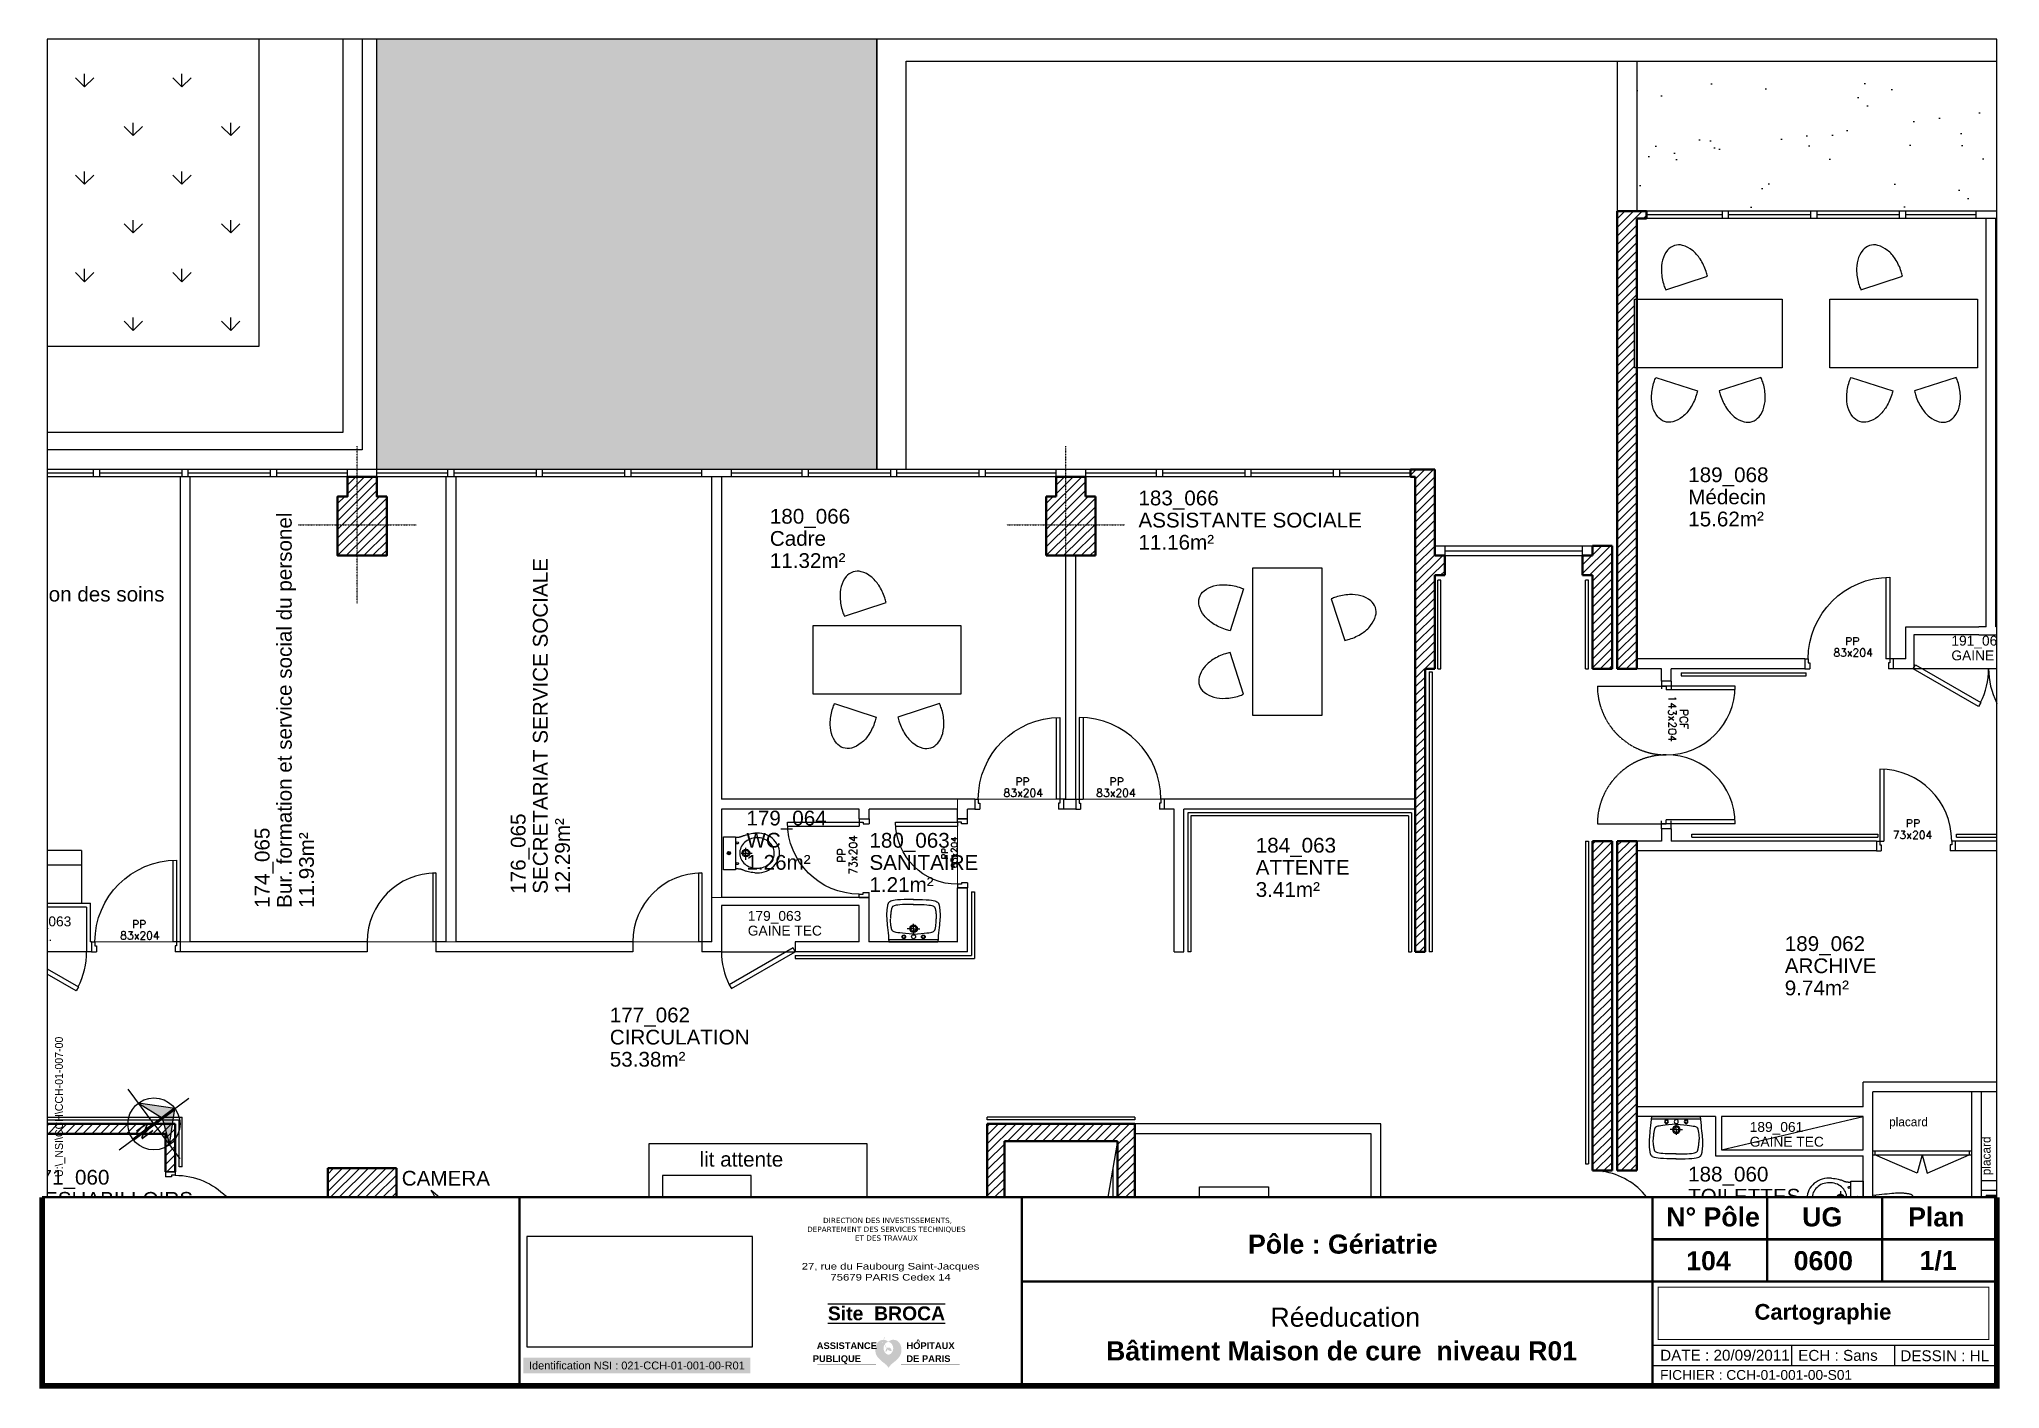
# Paper-space layout 'Pole 104_Geriatrie reeduc' of a CAD drawing. Header units: metres, sheet in millimetres. Extents: x 0 to 411, y 0 to 283.
# The model-space entities are those that its viewports show. They can reach past a viewport. Long polylines and large blocks are cut down to what shows.
import ezdxf
from ezdxf.enums import TextEntityAlignment as Align

# ---------------------------------------------------------------- set-up
doc = ezdxf.new("R2010")
doc.units = ezdxf.units.M
doc.header["$LTSCALE"] = 0.8
doc.header["$MEASUREMENT"] = 0
for name, pattern in [('CACHÉ', [0.25, 0.125, -0.125]), ('CONTINU', [0]), ('DISCONTINU', [0.75, 0.5, -0.25])]:
    doc.linetypes.add(name, pattern=pattern)
doc.layers.get('0').update_dxf_attribs({"linetype": 'CONTINUOUS'})
doc.layers.add('-constr01', color=7, linetype='CONTINUOUS', true_color=0xff1f1f)
for name, color, linetype in [('001axes', 7, 'CONTINUOUS'), ('00_Fmult', 7, 'CONTINU'), ('0_Fmult', 7, 'CONTINUOUS'), ('99 Légende', 7, 'CONTINUOUS'), ('_demol01', 3, 'CONTINUOUS'), ('A-EQTE-SANITAIRE', 5, 'CONTINUOUS'), ('A_AGENC', 204, 'CONTINUOUS'), ('A_CHASS', 4, 'CONTINUOUS'), ('A_EQMP', 142, 'CONTINUOUS'), ('A_Etiqu_Gaine', 7, 'CONTINUOUS'), ('A_Etiqu_Gaine_ancien', 7, 'CONTINUOUS'), ('A_Etiqu_Gaine_code', 7, 'CONTINUOUS'), ('A_Etiqu_Local', 7, 'CONTINUOUS'), ('A_HACH_STRUC', 7, 'CONTINUOUS'), ('A_MURS_CLOI', 7, 'CONTINUOUS'), ('A_PORT', 7, 'CONTINUOUS'), ('A_VEGETATION', 3, 'CONTINUOUS'), ('ARchi-isolation', 40, 'CONTINUOUS'), ('ARchi-Murs porteurs', 7, 'CONTINUOUS'), ('EQuipement-main courante', 181, 'CONTINUOUS'), ('Logo', 7, 'CONTINU'), ('Terrasse', 7, 'CONTINUOUS'), ('VPMOB', 8, 'CONTINU'), ('Z_Pole 11_Administratif', 8, 'CONTINUOUS')]:
    doc.layers.add(name, color=color, linetype=linetype)
for name, color, linetype, lineweight in [('A_MURS_STRU', 7, 'CONTINUOUS', 40), ('A_PORTE', 7, 'CONTINU', 0), ('A_SANI', 5, 'CONTINU', 0)]:
    doc.layers.add(name, color=color, linetype=linetype, lineweight=lineweight)
doc.styles.add('ANN', font='ARIALN.TTF', dxfattribs={"width": 1.5, "height": 0.01})
doc.styles.add('ARIAL', font='arial.ttf')
doc.styles.add('Attribut', font='arial.ttf')
doc.styles.add('ROMANS8', font='romans8', dxfattribs={"height": 10})
doc.styles.add('STYLE1', font='arial.ttf', dxfattribs={"height": 0.05})
pattern_1 = [(37.5, (144.6412, 45.7495), (-0.0314967, 0.963412), [0, -0.76, 0, -0.85, 0, -0.8125]), (7.5, (144.6412, 45.7495), (0.884888, 1.411073), [0, -0.41, 0, -0.685, 0, -0.2625]), (327.5, (144.0262, 45.7495), (1.557071, 0.0028295), [0, -0.25, 0, -0.9, 0, -1.175]), (317.5, (144.0262, 45.7495), (1.503063, 0.438838), [0, -0.125, 0, -0.59, 0, -0.675])]

psp = doc.layouts.new('Pole 104_Geriatrie reeduc')

# ---------------------------------------------------------------- texts
at = {"layer": '00_Fmult', "style": 'STYLE1'}
for s, height, p in [('DATE : 20/09/2011 ', 2.2861, (340.03, 7.07)), ('ECH : Sans', 2.286, (368.96, 7.04)), ('DESSIN : HL', 2.2861, (390.37, 6.96)), ('FICHIER : CCH-01-001-00-S01 ', 2.0575, (340.01, 2.94))]:
    psp.add_text(s, height=height, dxfattribs=at).set_placement(p, align=Align.MIDDLE_LEFT)
at = {"layer": '00_Fmult', "insert": (3.56, 44.44), "char_height": 1.6562, "width": 45.5827, "attachment_point": 1, "rotation": 90}
psp.add_mtext('U:\\\\_NSI\\\\CCH\\\\CCH-01-007-00', dxfattribs=at)
at = {"layer": '00_Fmult', "attachment_point": 8}
for s, insert, char_height, width, style in [('{\\fArial|b1|i0|c0|p34;\\C3;N° Pôle\\C11; }', (351.12, 34.02), 4, 48.5216, 'STYLE1'), ('{\\fArial|b1|i0|c0|p34;\\C5;UG \\C11; }', (373.99, 34.02), 4, 48.5216, 'STYLE1'), ('{\\fArial|b1|i0|c0|p34;Plan \\C11; }', (397.91, 34.02), 4, 48.5216, 'STYLE1'), ('{\\fArial|b1|i0|c0|p34;\\C3;Pôle : Gériatrie}', (273.51, 28.31), 4, 90.4828, 'ARIAL'), ('{\\fArial|b1|i0|c0|p34;\\C3;104}', (350.16, 24.83), 4, 48.5216, 'STYLE1'), ('{\\fArial|b1|i0|c0|p34;\\C5;0600}', (374.23, 24.83), 4, 48.5216, 'STYLE1'), ('{\\fArial|b1|i0|c0|p34;1/1}', (398.3, 24.83), 4, 48.5216, 'STYLE1'), (' Réeducation', (273.25, 12.99), 4, 133.5017, 'ARIAL'), ('{\\fArial|b1|i0|c0|p34;\\C5;\\P\\H1.1976x;Bâtiment Maison de cure  niveau R01}', (273.25, 5.93), 3.34, 133.5017, 'ARIAL')]:
    psp.add_mtext(s, dxfattribs=dict(at, insert=insert, char_height=char_height, width=width, style=style))
for s, insert, char_height, style in [('\\pxi-1.4609;{\\fVerdana|b0|i0|c0|p34;\\C5; DIRECTION DES INVESTISSEMENTS,\\PDEPARTEMENT DES SERVICES TECHNIQUES \\PET DES TRAVAUX}', (178.64, 31.07), 1.1059, 'ANN'), ('{\\C5;27, rue du Faubourg Saint-Jacques\\P75679 PARIS Cedex 14}', (178.71, 22.71), 1.3824, 'ANN'), ('{\\fArial|b1|i0|c0|p34;\\L\\OSite  BROCA}', (177.85, 14.35), 2.903, 'STYLE1')]:
    psp.add_mtext(s, dxfattribs=dict(at, insert=insert, char_height=char_height, style=style))
at = {"layer": '00_Fmult', "color": 11, "insert": (374.15, 13.5), "char_height": 3.3, "attachment_point": 8, "style": 'STYLE1'}
psp.add_mtext('{\\fArial|b1|i0|c0|p34;Cartographie\\L }', dxfattribs=at)
at = {"layer": '00_Fmult', "insert": (125.53, 4.07), "char_height": 1.6508, "attachment_point": 8, "style": 'STYLE1', "bg_fill": 1, "box_fill_scale": 1.5, "bg_fill_color": 51, "bg_fill_transparency": 0}
psp.add_mtext('{\\C194;Identification NSI : 021-CCH-01-001-00-R01\\C6; }', dxfattribs=at)

msp = doc.modelspace()

# ---------------------------------------------------------------- texts
at = {"layer": '-constr01', "color": 8, "char_height": 0.15, "attachment_point": 1, "style": 'ARIAL'}
for s, insert in [('lit attente', (177.619, 60.665)), ('{\\C30;\\c2005496;CAMERA}', (174.593, 60.472))]:
    msp.add_mtext_dynamic_manual_height_columns(s, width=1.26565, gutter_width=25, heights=[0], dxfattribs=dict(at, insert=insert))
at = {"layer": 'A_AGENC', "color": 8}
msp.add_text('placard', height=0.09, dxfattribs=at).set_placement((189.705, 60.925))
msp.add_text('placard', height=0.09, rotation=90, dxfattribs=at).set_placement((190.736, 60.427))

# ---------------------------------------------------------------- blocks, each defined once
blk = doc.blocks.new('Rosev_2')
h = blk.add_hatch(color=8)
h.dxf.hatch_style = 1
h.paths.add_polyline_path([(-0.292, 0.723), (-0.712, -0.265), (-0.286, -0.093)])
h = blk.add_hatch(color=8)
h.dxf.hatch_style = 1
h.paths.add_polyline_path([(-0.27, -0.131), (-0.696, -0.304), (0.292, -0.723)])
for p, q in [((0, 0), (-0.487, 1.205)), ((-0.292, 0.723), (-0.723, -0.292)), ((-0.285, -0.115), (-0.292, 0.723)), ((1.205, 0.487), (-1.205, -0.487)), ((0.715, 0.311), (-0.712, -0.265)), ((0.731, 0.273), (-0.696, -0.304)), ((0, 0), (0.487, -1.205)), ((-0.723, -0.292), (0.292, -0.723)), ((0.292, -0.723), (-0.285, -0.115))]:
    blk.add_line(p, q)
blk.add_circle((0, 0), 0.78)
at = {"style": 'ARIAL'}
blk.add_text('N', height=0.416, rotation=112, dxfattribs=at).set_placement((0.516, 0.208), align=Align.CENTER)
blk = doc.blocks.new('Logo_AP-HP_2010')
h = blk.add_hatch(color=5)
h.dxf.hatch_style = 1
h.paths.add_polyline_path([(15.26, 3.54, 0.087951), (15.2, 3.58, 0.077698), (15.12, 3.61, 0.03026), (14.91, 3.63, 0.064219), (14.74, 3.62, 0.053297), (14.54, 3.55, -0.035265), (14.4, 3.73, -0.035265), (14.29, 3.92, -0.038017), (14.19, 4.15, -0.033638), (14.14, 4.36, -0.047979), (14.34, 4.58, -0.080912), (14.54, 4.71, -0.061688), (14.85, 4.8, 0.082171), (14.42, 5.12, 0.104414), (14.01, 5.23, 0.004443), (13.97, 5.23, -0.052513), (13.99, 5.44, -0.052513), (14.05, 5.65, -0.024915), (14.09, 5.74, -0.024915), (14.14, 5.82), (14.03, 5.79, 0.023369), (13.99, 5.71, 0.023369), (13.95, 5.63, 0.05238), (13.9, 5.44, 0.05238), (13.89, 5.23, 0.051008), (13.42, 5.19, 0.090273), (13.04, 5.04, 0.070397), (12.64, 4.71, 0.074613), (12.38, 4.31, 0.054663), (12.18, 3.74, 0.057344), (12.13, 3.17, 0.038155), (12.18, 2.55, 0.062487), (12.29, 2.19, 0.038104), (12.54, 1.73, 0.051084), (12.78, 1.42, 0.010974), (13.14, 1.07, 0.010897), (13.51, 0.73, 0.014069), (13.83, 0.47, -0.009376), (14.31, 0.09, -0.043401), (14.53, -0.13, -0.022183), (14.9, -0.61, -0.022183), (15.26, -0.12, -0.043401), (15.47, 0.1, -0.009376), (15.94, 0.49, 0.014069), (16.26, 0.75, 0.010897), (16.62, 1.1, 0.010974), (16.98, 1.46, 0.051084), (17.21, 1.77, 0.038104), (17.45, 2.24, 0.062487), (17.56, 2.6, 0.038155), (17.6, 3.21, 0.057344), (17.53, 3.78, 0.054663), (17.33, 4.35, 0.074613), (17.05, 4.75, 0.070397), (16.66, 5.07, 0.090273), (16.26, 5.22, 0.064201), (15.68, 5.25, 0.104414), (15.27, 5.13, 0.082171), (14.85, 4.8, -0.061688), (15.15, 4.72, -0.080912), (15.36, 4.59, -0.051096), (15.58, 4.36, -0.052273), (15.74, 4.09, -0.097488), (15.87, 3.59, -0.091605), (15.81, 3.04, -0.052863), (15.68, 2.74, -0.047118), (15.47, 2.45, -0.087865), (15.24, 2.26, -0.067468), (14.88, 2.11, -0.067468), (14.52, 2.25, -0.087865), (14.28, 2.43, -0.047118), (14.07, 2.72, -0.052863), (13.93, 3.02, -0.091605), (13.85, 3.57, -0.097488), (13.97, 4.07, -0.037175), (14.08, 4.27, 0.028309), (14.14, 4.06, 0.028309), (14.22, 3.87, 0.032302), (14.35, 3.66, 0.032302), (14.5, 3.47, 0.048008), (14.4, 3.33, 0.048008), (14.34, 3.17, 0.065182), (14.3, 2.94, 0.065182), (14.32, 2.7, 0.05645), (14.42, 2.76, 0.009836), (14.44, 2.78), (14.52, 2.85, 0.112168), (14.62, 3.07, 0.115868), (14.62, 3.31, 0.064855), (14.8, 3.12, 0.064855), (15.02, 2.99, 0.065591), (15.27, 2.92, 0.065591), (15.54, 2.91, 0.07043), (15.49, 3.17, 0.082203), (15.39, 3.37, 0.028832)])
h.paths.add_polyline_path([(13.55, 4.72, -1), (13.78, 4.72, -1)], flags=16)
at = {"color": 5, "const_width": 0.122}
for points in [[(12.27, 0), (0, 0)], [(29.78, 0), (17.51, 0)]]:
    blk.add_lwpolyline(points, dxfattribs=at)
at = {"color": 5, "char_height": 1.4, "attachment_point": 1, "style": 'ARIAL'}
for s, width, insert in [('\\pxqd;{\\fArial|b1|i0|c0|p34;ASSISTANCE}', 10.3743, (-0.15, 4.72)), ('\\pxqd;{\\fArial|b1|i0|c0|p34;HOPITAUX}', 12.471, (18.64, 4.72)), ('\\pxqd;{\\fArial|b1|i0|c0|p34;PUBLIQUE}', 12.2862, (-0.99, 2)), ('\\pxqd;{\\fArial|b1|i0|c0|p34;DE PARIS}', 12.471, (18.64, 2))]:
    blk.add_mtext_dynamic_manual_height_columns(s, width=width, gutter_width=20, heights=[0], dxfattribs=dict(at, insert=insert))
at = {"insert": (20.7, 5.36), "char_height": 1, "width": 5.387, "attachment_point": 1, "style": 'ARIAL'}
blk.add_mtext('{\\fArial|b1|i0|c0|p34;\\C5;^ }', dxfattribs=at)
blk = doc.blocks.new('LOGAPHP_2010')
blk.add_blockref('Logo_AP-HP_2010', (-259.22, -180.76))
blk = doc.blocks.new('BROCA1-G228')
at = {"layer": 'A-EQTE-SANITAIRE', "linetype": 'Continuous'}
for points in [[(35.152222, 17.128738), (35.108263, 17.131705), (35.071031, 17.134634), (35.039914, 17.137544), (35.014302, 17.140455), (34.993583, 17.143386), (34.977148, 17.146356), (34.964384, 17.149384), (34.954681, 17.152488), (34.947428, 17.155689), (34.942015, 17.159006), (34.942015, 17.159006), (34.939814, 17.160717), (34.937891, 17.162489), (34.936214, 17.164348), (34.934752, 17.166321), (34.933476, 17.168435), (34.932355, 17.170717), (34.931358, 17.173193), (34.930455, 17.175891), (34.929616, 17.178837), (34.92881, 17.182058), (34.92881, 17.182058), (34.927219, 17.18937), (34.925665, 17.197724), (34.92417, 17.206957), (34.922762, 17.216903), (34.921464, 17.227398), (34.920302, 17.238277), (34.9193, 17.249375), (34.918485, 17.260529), (34.91788, 17.271572), (34.917511, 17.282341)], [(35.148865, 17.128738), (35.192827, 17.131705), (35.230062, 17.134634), (35.26118, 17.137544), (35.286793, 17.140455), (35.307511, 17.143386), (35.323947, 17.146356), (35.33671, 17.149384), (35.346412, 17.152488), (35.353664, 17.155689), (35.359078, 17.159006), (35.359078, 17.159006), (35.361278, 17.160717), (35.363202, 17.162489), (35.364879, 17.164348), (35.366341, 17.166321), (35.367618, 17.168435), (35.36874, 17.170717), (35.369738, 17.173193), (35.370641, 17.175891), (35.371481, 17.178837), (35.372288, 17.182058), (35.372288, 17.182058), (35.373879, 17.189372), (35.375435, 17.197741), (35.376931, 17.207015), (35.378342, 17.217042), (35.379643, 17.22767), (35.38081, 17.238748), (35.381817, 17.250124), (35.38264, 17.261646), (35.383255, 17.273163), (35.383636, 17.284523)]]:
    blk.add_lwpolyline(points, dxfattribs=at)
blk = doc.blocks.new('BROCA1-G229')
at = {"layer": 'A-EQTE-SANITAIRE', "linetype": 'Continuous'}
for points in [[(35.152222, 17.430771), (35.108263, 17.430378), (35.071031, 17.42951), (35.039914, 17.428205), (35.014302, 17.426499), (34.993583, 17.424432), (34.977148, 17.422041), (34.964384, 17.419364), (34.954681, 17.416439), (34.947428, 17.413304), (34.942015, 17.409998), (34.942015, 17.409998), (34.939814, 17.408286), (34.937891, 17.406515), (34.936214, 17.404656), (34.934752, 17.402683), (34.933476, 17.400569), (34.932355, 17.398288), (34.931358, 17.395811), (34.930455, 17.393114), (34.929616, 17.390168), (34.92881, 17.386947), (34.92881, 17.386947), (34.927219, 17.379635), (34.925665, 17.371281), (34.92417, 17.362048), (34.922762, 17.352101), (34.921464, 17.341605), (34.920302, 17.330725), (34.9193, 17.319626), (34.918485, 17.308472), (34.91788, 17.297428), (34.917511, 17.286659)], [(35.148865, 17.430771), (35.192827, 17.430378), (35.230062, 17.42951), (35.26118, 17.428205), (35.286793, 17.426499), (35.307511, 17.424432), (35.323947, 17.422041), (35.33671, 17.419364), (35.346412, 17.416439), (35.353664, 17.413304), (35.359078, 17.409998), (35.359078, 17.409998), (35.361278, 17.408286), (35.363202, 17.406515), (35.364879, 17.404656), (35.366341, 17.402683), (35.367618, 17.400569), (35.36874, 17.398288), (35.369738, 17.395811), (35.370641, 17.393114), (35.371481, 17.390168), (35.372288, 17.386947), (35.372288, 17.386947), (35.373879, 17.379633), (35.375435, 17.371263), (35.376931, 17.361989), (35.378342, 17.351961), (35.379643, 17.341332), (35.38081, 17.330254), (35.381817, 17.318878), (35.38264, 17.307355), (35.383255, 17.295838), (35.383636, 17.284477)]]:
    blk.add_lwpolyline(points, dxfattribs=at)
blk = doc.blocks.new('BROCA1-G227')
at = {"layer": '99 Légende'}
for name in ['BROCA1-G229', 'BROCA1-G228']:
    blk.add_blockref(name, (0, 0), dxfattribs=at)
blk = doc.blocks.new('BROCA1-G226')
at = {"layer": 'A-EQTE-SANITAIRE', "linetype": 'Continuous'}
for p, q in [((35.151993, 17.183441), (35.08876, 17.183441)), ((35.151993, 17.183441), (35.151993, 17.234497)), ((35.151993, 17.183441), (35.21521, 17.183441)), ((35.151993, 17.183441), (35.151993, 17.132385)), ((34.902359, 17.074799), (35.397675, 17.074799)), ((34.902359, 17.049896), (35.397675, 17.049896))]:
    blk.add_line(p, q, dxfattribs=at)
for points in [[(35.151993, 17.481613), (35.100569, 17.480851), (35.057009, 17.479579), (35.020591, 17.477819), (34.990594, 17.475594), (34.966296, 17.472929), (34.946977, 17.469846), (34.931916, 17.466368), (34.920391, 17.462518), (34.911682, 17.45832), (34.905067, 17.453796), (34.905067, 17.453796), (34.902329, 17.451413), (34.899903, 17.448914), (34.897757, 17.446259), (34.89586, 17.443409), (34.89418, 17.440324), (34.892686, 17.436963), (34.891346, 17.433287), (34.890128, 17.429255), (34.889002, 17.424828), (34.887936, 17.419966), (34.887936, 17.419966), (34.886903, 17.414648), (34.885905, 17.408931), (34.884944, 17.402891), (34.884028, 17.396604), (34.88316, 17.390145), (34.882346, 17.383592), (34.881592, 17.377019), (34.880902, 17.370503), (34.880281, 17.364121), (34.879736, 17.357948), (34.879736, 17.357948), (34.87927, 17.352032), (34.878887, 17.346314), (34.878589, 17.340705), (34.878379, 17.335117), (34.87826, 17.329462), (34.878235, 17.323653), (34.878306, 17.317601), (34.878476, 17.311219), (34.878747, 17.304418), (34.879123, 17.297111), (34.879123, 17.297111), (34.880189, 17.280765), (34.881642, 17.262183), (34.883442, 17.241504), (34.88555, 17.218871), (34.887923, 17.194423), (34.890521, 17.168301), (34.893305, 17.140647), (34.896233, 17.111601), (34.899264, 17.081303), (34.902359, 17.049896)], [(35.148056, 17.481613), (35.199475, 17.480851), (35.243032, 17.479579), (35.279448, 17.477819), (35.309444, 17.475594), (35.33374, 17.472929), (35.353058, 17.469846), (35.36812, 17.466368), (35.379645, 17.462518), (35.388355, 17.45832), (35.394972, 17.453796), (35.394972, 17.453796), (35.397711, 17.451413), (35.400138, 17.448914), (35.402284, 17.446259), (35.404182, 17.443409), (35.405863, 17.440324), (35.407358, 17.436963), (35.408698, 17.433287), (35.409916, 17.429255), (35.411042, 17.424828), (35.412109, 17.419966), (35.412109, 17.419966), (35.413141, 17.414648), (35.414139, 17.408931), (35.415099, 17.402891), (35.416014, 17.396604), (35.416881, 17.390145), (35.417694, 17.383592), (35.418447, 17.377019), (35.419136, 17.370503), (35.419755, 17.364121), (35.4203, 17.357948), (35.4203, 17.357948), (35.420765, 17.352032), (35.421148, 17.346314), (35.421446, 17.340705), (35.421655, 17.335117), (35.421774, 17.329462), (35.421799, 17.323653), (35.421728, 17.317601), (35.421558, 17.311219), (35.421286, 17.304418), (35.42091, 17.297111), (35.42091, 17.297111), (35.419845, 17.280765), (35.418392, 17.262183), (35.416591, 17.241504), (35.414484, 17.218871), (35.412111, 17.194423), (35.409512, 17.168301), (35.406729, 17.140647), (35.403801, 17.111601), (35.400769, 17.081303), (35.397675, 17.049896)]]:
    blk.add_lwpolyline(points, dxfattribs=at)
for centre, radius in [((35.151993, 17.183441), 0.038702), ((35.151993, 17.183441), 0.027388), ((35.05249, 17.101959), 0.018922), ((35.05249, 17.101959), 0.014404), ((35.151993, 17.101959), 0.020417), ((35.25148, 17.101959), 0.018922), ((35.25148, 17.101959), 0.014404)]:
    blk.add_circle(centre, radius, dxfattribs=at)
at = {"layer": 'A-EQTE-SANITAIRE'}
blk.add_blockref('BROCA1-G227', (0, 0), dxfattribs=at)
blk = doc.blocks.new('BROCA1-G230')
at = {"layer": 'A-EQTE-SANITAIRE', "linetype": 'Continuous'}
for p, q in [((33.400654, 17.952652), (33.512959, 17.952652)), ((33.449482, 17.884293), (33.449482, 18.006363))]:
    blk.add_line(p, q, dxfattribs=at)
for points in [[(33.539814, 18.152847), (33.52045, 18.149921), (33.503265, 18.147014), (33.48809, 18.144146), (33.474762, 18.141337), (33.463113, 18.138606), (33.452978, 18.135972), (33.444191, 18.133456), (33.436585, 18.131076), (33.429995, 18.128853), (33.424254, 18.126806), (33.424254, 18.126806), (33.42165, 18.125853), (33.419195, 18.124944), (33.416865, 18.124074), (33.414638, 18.123238), (33.412492, 18.122431), (33.410404, 18.121649), (33.408351, 18.120887), (33.406311, 18.120139), (33.404262, 18.119401), (33.40218, 18.118668), (33.40218, 18.118668), (33.400048, 18.117936), (33.39787, 18.117209), (33.395653, 18.116492), (33.393406, 18.11579), (33.391138, 18.115107), (33.388857, 18.114449), (33.386571, 18.11382), (33.384288, 18.113225), (33.382017, 18.112669), (33.379766, 18.112157), (33.379766, 18.112157), (33.375351, 18.111275), (33.371073, 18.110569), (33.366954, 18.110019), (33.363017, 18.109605), (33.359286, 18.109309), (33.355782, 18.10911), (33.352529, 18.10899), (33.349549, 18.108928), (33.346866, 18.108905), (33.344501, 18.108902)], [(33.539814, 17.752457), (33.52045, 17.754152), (33.503265, 17.756254), (33.48809, 17.758682), (33.474762, 17.761354), (33.463113, 17.764189), (33.452978, 17.767105), (33.444191, 17.770021), (33.436585, 17.772856), (33.429995, 17.775528), (33.424254, 17.777956), (33.424254, 17.777956), (33.42165, 17.779055), (33.419195, 17.780078), (33.416865, 17.781028), (33.414638, 17.78191), (33.412492, 17.782728), (33.410404, 17.783488), (33.408351, 17.784193), (33.406311, 17.784848), (33.404262, 17.785458), (33.40218, 17.786026), (33.40218, 17.786026), (33.400048, 17.786557), (33.39787, 17.787053), (33.395653, 17.787515), (33.393406, 17.787943), (33.391138, 17.78834), (33.388857, 17.788707), (33.386571, 17.789044), (33.384288, 17.789353), (33.382017, 17.789635), (33.379766, 17.789892), (33.379766, 17.789892), (33.375349, 17.790333), (33.371053, 17.790686), (33.366888, 17.790961), (33.362861, 17.791168), (33.35898, 17.791316), (33.355255, 17.791415), (33.351691, 17.791475), (33.348299, 17.791506), (33.345086, 17.791518), (33.34206, 17.791519)]]:
    blk.add_lwpolyline(points, dxfattribs=at)
blk.add_lwpolyline([(33.540509, 17.75155, 0.092603), (33.635437, 17.761725, 0.097518), (33.715679, 17.804102, 0.107322), (33.77143, 17.873516, 0.116228), (33.790323, 17.953691, 0.11669), (33.771375, 18.033775, 0.108258), (33.71568, 18.102601, 0.098236), (33.635554, 18.144208, 0.092772), (33.54051, 18.153561, 0.094013)], format="xyb", dxfattribs=at)
blk.add_lwpolyline([(33.344501, 17.781754), (33.21999, 17.781754), (33.21999, 18.118668), (33.344501, 18.118668)], close=True, dxfattribs=at)
blk.add_lwpolyline([(33.737554, 17.95629, 0.110065), (33.723324, 18.014457, 0.102556), (33.683801, 18.065005, 0.093461), (33.627054, 18.097228, 0.087911), (33.558573, 18.107906, 0.087911), (33.490593, 18.094404, 0.093461), (33.435228, 18.05986, 0.102556), (33.397831, 18.00772, 0.110065), (33.386019, 17.949014, 0.110065), (33.40025, 17.890847, 0.102556), (33.439772, 17.840299, 0.093461), (33.496519, 17.808076, 0.087911), (33.565, 17.797398, 0.087911), (33.63298, 17.8109, 0.093461), (33.688345, 17.845444, 0.102556), (33.725743, 17.897584, 0.110065)], format="xyb", close=True, dxfattribs=at)
for centre, radius in [((33.276142, 17.952652), 0.01664), ((33.276142, 17.952652), 0.016619), ((33.276142, 17.952652), 0.009631), ((33.276142, 17.952652), 0.000007), ((33.361591, 18.055191), 0.010462), ((33.449482, 17.952652), 0.038283), ((33.449482, 17.952652), 0.027569), ((33.361591, 17.84523), 0.010462)]:
    blk.add_circle(centre, radius, dxfattribs=at)
blk = doc.blocks.new('VPBUR')
at = {"layer": 'VPMOB', "color": 142}
blk.add_lwpolyline([(-0.35, -1.5), (-0.35, 0), (0.35, 0), (0.35, -1.5)], close=True, dxfattribs=at)
for points in [[(-0.445, -0.216), (-0.582, -0.64, -0.023076), (-0.63, -0.626, -0.065152), (-0.758, -0.566, -0.077931), (-0.845, -0.487, -0.107177), (-0.896, -0.388, -0.14408), (-0.894, -0.304, -0.14408), (-0.846, -0.235, -0.107177), (-0.747, -0.185, -0.077931), (-0.63, -0.173, -0.065152), (-0.491, -0.198, -0.023076)], [(0.445, -0.316), (0.582, -0.74, 0.023076), (0.63, -0.726, 0.065152), (0.758, -0.666, 0.077931), (0.845, -0.587, 0.107177), (0.896, -0.488, 0.14408), (0.894, -0.404, 0.14408), (0.846, -0.335, 0.107177), (0.747, -0.285, 0.077931), (0.63, -0.273, 0.065152), (0.491, -0.298, 0.023076)], [(-0.445, -1.284), (-0.582, -0.86, 0.023076), (-0.63, -0.874, 0.065152), (-0.758, -0.934, 0.077931), (-0.845, -1.013, 0.107177), (-0.896, -1.112, 0.14408), (-0.894, -1.196, 0.14408), (-0.846, -1.265, 0.107177), (-0.747, -1.315, 0.077931), (-0.63, -1.327, 0.065152), (-0.491, -1.302, 0.023076)]]:
    blk.add_lwpolyline(points, format="xyb", close=True, dxfattribs=at)
blk = doc.blocks.new('A_Etiqu_Local')
at = {"style": 'Attribut', "flags": 1}
for tag, p in [('CODE_HOPITAL', (-0.446, 1.632)), ('CODE_SITE', (-0.446, 1.407)), ('CODE_BATIMENT', (-0.446, 1.182)), ('CODE_SECTEUR', (-0.446, 0.957)), ('CODE_ETAGE', (-0.446, 0.732)), ('NOM_NORMALISE', (-0.446, -0.843)), ('SECTEUR_ACTIVITE', (-0.446, -1.068)), ('SOUS_SECTEUR_ACTIVITE', (-0.446, -1.293)), ('VOLUME', (-0.446, -1.518)), ('SERVICE', (-0.446, -1.743)), ('CODE_UG', (-0.446, -1.968)), ('CODE_UA', (-0.446, -2.193)), ('CODE_POLE', (-0.446, -2.418)), ('OCCUPANT_EXTERNE', (-0.446, -2.643)), ('DISPONIBILITE', (-0.446, -2.868)), ('ACCES_HANDICAPES', (-0.446, -3.093)), ('NATURE_SOL', (-0.446, -3.318)), ('RISQUE_LABORATOIRE', (-0.446, -3.543)), ('AMIANTE', (-0.446, -3.768))]:
    blk.add_attdef(tag, p, '', height=0.15, dxfattribs=at)
at = {"layer": 'A_Etiqu_Local', "style": 'Attribut'}
for tag, p in [('CODE_PIECE', (-0.446, 0.282)), ('NOM_USAGE', (-0.446, 0.057)), ('SURFACE', (-0.446, -0.168))]:
    blk.add_attdef(tag, p, '', height=0.15, dxfattribs=at)
blk = doc.blocks.new('A_Etiqu_Gaine')
at = {"style": 'Attribut', "flags": 1}
for tag, p in [('CODE_HOPITAL', (-0.432, 0.865)), ('CODE_SITE', (-0.432, 0.715)), ('CODE_BATIMENT', (-0.432, 0.565)), ('CODE_SECTEUR', (-0.432, 0.415)), ('CODE_ETAGE', (-0.432, 0.265)), ('SECTEUR_ACTIVITE', (-0.432, -0.485)), ('NOM_NORMALISE', (-0.432, -0.335)), ('SOUS_SECTEUR_ACTIVITE', (-0.432, -0.635)), ('SURFACE', (-0.432, -0.785)), ('CODE_UG', (-0.432, -0.935)), ('CODE_POLE', (-0.432, -1.085)), ('AMIANTE', (-0.432, -1.235))]:
    blk.add_attdef(tag, p, '', height=0.1, dxfattribs=at)
at = {"layer": 'A_Etiqu_Gaine', "style": 'Attribut'}
blk.add_attdef('NOM_USAGE', (-0.432, -0.185), '', height=0.1, dxfattribs=at)
at = {"layer": 'A_Etiqu_Gaine_ancien', "style": 'Attribut'}
blk.add_attdef('CODE_PIECE_ANCIEN', (-0.432, 0.115), '', height=0.1, dxfattribs=at)
at = {"layer": 'A_Etiqu_Gaine_code', "style": 'Attribut'}
blk.add_attdef('CODE_PIECE', (-0.432, -0.035), '', height=0.1, dxfattribs=at)
blk = doc.blocks.new('BROCA1-G137')
at = {"layer": 'A-EQTE-SANITAIRE', "linetype": 'Continuous'}
for p, q in [((26.509068, 5.050511), (26.631138, 5.050511)), ((26.577427, 5.099339), (26.577427, 4.987034))]:
    blk.add_line(p, q, dxfattribs=at)
blk.add_lwpolyline([(26.406528, 5.155491), (26.406528, 5.280003), (26.743443, 5.280003), (26.743443, 5.155491)], close=True, dxfattribs=at)
for points in [[(26.377232, 4.960179), (26.378927, 4.979542), (26.381029, 4.996728), (26.383457, 5.011902), (26.386129, 5.025231), (26.388964, 5.03688), (26.39188, 5.047015), (26.394796, 5.055802), (26.397631, 5.063408), (26.400303, 5.069998), (26.402731, 5.075739), (26.402731, 5.075739), (26.40383, 5.078343), (26.404853, 5.080798), (26.405803, 5.083128), (26.406685, 5.085355), (26.407503, 5.087501), (26.408263, 5.089589), (26.408968, 5.091642), (26.409623, 5.093681), (26.410233, 5.095731), (26.410801, 5.097813), (26.410801, 5.097813), (26.411332, 5.099945), (26.411828, 5.102123), (26.41229, 5.10434), (26.412718, 5.106586), (26.413115, 5.108855), (26.413482, 5.111136), (26.413819, 5.113422), (26.414128, 5.115705), (26.41441, 5.117976), (26.414666, 5.120227), (26.414666, 5.120227), (26.415108, 5.124644), (26.415461, 5.12894), (26.415736, 5.133105), (26.415943, 5.137132), (26.416091, 5.141012), (26.41619, 5.144738), (26.41625, 5.148301), (26.416281, 5.151694), (26.416292, 5.154907), (26.416294, 5.157933)], [(26.777622, 4.960179), (26.774696, 4.979542), (26.771789, 4.996728), (26.768921, 5.011902), (26.766112, 5.025231), (26.763381, 5.03688), (26.760747, 5.047015), (26.758231, 5.055802), (26.755851, 5.063408), (26.753628, 5.069998), (26.751581, 5.075739), (26.751581, 5.075739), (26.750628, 5.078343), (26.749719, 5.080798), (26.748849, 5.083128), (26.748013, 5.085355), (26.747206, 5.087501), (26.746424, 5.089589), (26.745662, 5.091642), (26.744914, 5.093681), (26.744176, 5.095731), (26.743443, 5.097813), (26.743443, 5.097813), (26.742711, 5.099945), (26.741984, 5.102123), (26.741267, 5.10434), (26.740565, 5.106586), (26.739882, 5.108855), (26.739224, 5.111136), (26.738595, 5.113422), (26.738, 5.115705), (26.737444, 5.117976), (26.736932, 5.120227), (26.736932, 5.120227), (26.73605, 5.124642), (26.735344, 5.12892), (26.734793, 5.133039), (26.73438, 5.136976), (26.734084, 5.140707), (26.733885, 5.144211), (26.733765, 5.147464), (26.733703, 5.150444), (26.73368, 5.153127), (26.733677, 5.155491)]]:
    blk.add_lwpolyline(points, dxfattribs=at)
blk.add_lwpolyline([(26.581065, 4.762438, 0.110065), (26.639231, 4.776669, 0.102556), (26.68978, 4.816192, 0.093461), (26.722003, 4.872939, 0.087911), (26.73268, 4.94142, 0.087911), (26.719178, 5.0094, 0.093461), (26.684635, 5.064765, 0.102556), (26.632495, 5.102162, 0.110065), (26.573789, 5.113974, 0.110065), (26.515622, 5.099743, 0.102556), (26.465074, 5.060221, 0.093461), (26.432851, 5.003474, 0.087911), (26.422173, 4.934993, 0.087911), (26.435675, 4.867013, 0.093461), (26.470218, 4.811647, 0.102556), (26.522359, 4.77425, 0.110065)], format="xyb", close=True, dxfattribs=at)
blk.add_lwpolyline([(26.376325, 4.959484, 0.092603), (26.3865, 4.864555, 0.097518), (26.428877, 4.784313, 0.107322), (26.498291, 4.728563, 0.116228), (26.578466, 4.70967, 0.11669), (26.65855, 4.728618, 0.108258), (26.727376, 4.784313, 0.098236), (26.768983, 4.864439, 0.092772), (26.778336, 4.959483, 0.094013)], format="xyb", dxfattribs=at)
for centre, radius in [((26.577427, 5.223851), 0.01664), ((26.577427, 5.223851), 0.016619), ((26.577427, 5.223851), 0.009631), ((26.577427, 5.223851), 0.000007), ((26.470005, 5.138402), 0.010462), ((26.577427, 5.050511), 0.038283), ((26.577427, 5.050511), 0.027569), ((26.679966, 5.138402), 0.010462)]:
    blk.add_circle(centre, radius, dxfattribs=at)
blk = doc.blocks.new('P80bt10')
for p, q in [((0.035, 0.93), (0.035, 0.1)), ((0.075, 0.929), (0.075, 0.1)), ((0, 0.1), (0, 0)), ((0, 0.1), (0.035, 0.1)), ((0, 0), (0.05, 0)), ((0.035, 0.1), (0.075, 0.1)), ((0.035, 0.1), (0.035, 0.06)), ((0.035, 0.06), (0.05, 0.06)), ((0.05, 0.06), (0.05, 0)), ((0.865, 0.06), (0.85, 0.06)), ((0.85, 0.06), (0.85, 0)), ((0.9, 0), (0.85, 0)), ((0.865, 0.1), (0.865, 0.06)), ((0.9, 0.1), (0.865, 0.1)), ((0.9, 0.1), (0.9, 0))]:
    blk.add_line(p, q)
blk.add_arc((0.035, 0.1), 0.83, 0, 90)
at = {"style": 'ROMANS8'}
for tag, p in [('DEF', (0.416, 0.239)), ('DIM', (0.409, 0.124))]:
    blk.add_attdef(tag, text='', height=0.08, dxfattribs=at).set_placement(p, align=Align.CENTER)
blk = doc.blocks.new('P60-bt10')
for p, q in [((0.035, 0.73), (0.035, 0.1)), ((0.075, 0.729), (0.075, 0.1)), ((0.035, 0.1), (0, 0.1)), ((0, 0), (0, 0.1)), ((0.05, 0), (0, 0)), ((0.035, 0.1), (0.075, 0.1)), ((0.035, 0.06), (0.035, 0.1)), ((0.05, 0.06), (0.035, 0.06)), ((0.05, 0), (0.05, 0.06)), ((0.65, 0), (0.65, 0.06)), ((0.65, 0.06), (0.665, 0.06)), ((0.65, 0), (0.7, 0)), ((0.665, 0.1), (0.7, 0.1)), ((0.665, 0.06), (0.665, 0.1)), ((0.7, 0), (0.7, 0.1))]:
    blk.add_line(p, q)
blk.add_arc((0.035, 0.1), 0.63, 0, 90)
at = {"style": 'ROMANS8'}
for tag, p in [('DEF', (0.355, 0.199)), ('DIM', (0.343, 0.103))]:
    blk.add_attdef(tag, text='', height=0.064, dxfattribs=at).set_placement(p, align=Align.CENTER)
blk = doc.blocks.new('P70-bt10')
for p, q in [((0.035, 0.83), (0.035, 0.1)), ((0.075, 0.829), (0.075, 0.1)), ((0, 0.1), (0, 0)), ((0, 0.1), (0.035, 0.1)), ((0, 0), (0.05, 0)), ((0.035, 0.1), (0.075, 0.1)), ((0.035, 0.1), (0.035, 0.06)), ((0.035, 0.06), (0.05, 0.06)), ((0.05, 0.06), (0.05, 0)), ((0.75, 0.06), (0.75, 0)), ((0.765, 0.06), (0.75, 0.06)), ((0.8, 0), (0.75, 0)), ((0.8, 0.1), (0.765, 0.1)), ((0.765, 0.1), (0.765, 0.06)), ((0.8, 0.1), (0.8, 0))]:
    blk.add_line(p, q)
blk.add_arc((0.035, 0.1), 0.73, 0, 90)
at = {"style": 'ROMANS8'}
for tag, p in [('DEF', (0.372, 0.239)), ('DIM', (0.367, 0.122))]:
    blk.add_attdef(tag, text='', height=0.08, dxfattribs=at).set_placement(p, align=Align.CENTER)
blk = doc.blocks.new('P80-bt10')
for p, q in [((0.035, 0.93), (0.035, 0.1)), ((0.075, 0.929), (0.075, 0.1)), ((0, 0.1), (0, 0)), ((0, 0.1), (0.035, 0.1)), ((0, 0), (0.05, 0)), ((0.035, 0.1), (0.075, 0.1)), ((0.035, 0.1), (0.035, 0.06)), ((0.035, 0.06), (0.05, 0.06)), ((0.05, 0.06), (0.05, 0)), ((0.865, 0.06), (0.85, 0.06)), ((0.85, 0.06), (0.85, 0)), ((0.9, 0), (0.85, 0)), ((0.865, 0.1), (0.865, 0.06)), ((0.9, 0.1), (0.865, 0.1)), ((0.9, 0.1), (0.9, 0))]:
    blk.add_line(p, q)
blk.add_arc((0.035, 0.1), 0.83, 0, 90)
at = {"style": 'ROMANS8'}
for tag, p in [('DEF', (0.416, 0.239)), ('DIM', (0.409, 0.124))]:
    blk.add_attdef(tag, text='', height=0.08, dxfattribs=at).set_placement(p, align=Align.CENTER)
blk = doc.blocks.new('P140-bt10_V&V')
for p, q in [((0.05, 0.75), (0.05, 0.05)), ((0.09, 0.749), (0.09, 0.05)), ((1.41, 0.749), (1.41, 0.05)), ((1.45, 0.75), (1.45, 0.05)), ((0, 0.1), (0, 0)), ((0, 0.1), (0.05, 0.1)), ((0, 0), (0.05, 0)), ((0.05, 0.1), (0.05, 0)), ((0.05, 0.05), (0.09, 0.05)), ((1.45, 0.05), (1.41, 0.05)), ((1.5, 0.1), (1.45, 0.1)), ((1.45, 0.1), (1.45, 0)), ((1.5, 0), (1.45, 0)), ((1.5, 0.1), (1.5, 0)), ((1.5, 0), (1.5, 0))]:
    blk.add_line(p, q)
at = {"linetype": 'DISCONTINU'}
for p, q in [((0.05, -0.65), (0.05, 0.05)), ((1.45, -0.65), (1.45, 0.05))]:
    blk.add_line(p, q, dxfattribs=at)
for centre, start, end in [((0.05, 0.05), 0, 90), ((1.45, 0.05), 90, 180)]:
    blk.add_arc(centre, 0.7, start, end)
for centre, start, end in [((0.05, 0.05), 270, 0), ((1.45, 0.05), 180, 270)]:
    blk.add_arc(centre, 0.7, start, end, dxfattribs=at)
at = {"style": 'ROMANS8'}
for tag, p in [('DEF', (0.387, 0.189)), ('DIM', (0.382, 0.072))]:
    blk.add_attdef(tag, text='', height=0.08, dxfattribs=at).set_placement(p, align=Align.CENTER)

# ---------------------------------------------------------------- hatches: boundary and pattern name
at = {"layer": 'A_HACH_STRUC'}
h = msp.add_hatch(dxfattribs=at)
h.set_pattern_fill('ANSI31', color=8, scale=0.5, angle=359.7696, style=0)
h.set_pattern_definition([(44.7696, (186.591224, 65.57422), (-0.0440161, 0.0443715), [])])
h.paths.add_polyline_path([(186.891, 66.824), (186.691, 66.824), (186.691, 66.724), (186.591, 66.724), (186.591, 66.524), (186.691, 66.524), (186.691, 65.574), (186.891, 65.574)])
h.paths.add_polyline_path([(187.141, 68.631), (187.119, 68.631), (187.119, 69.331), (187.141, 69.331), (187.141, 70.149), (187.241, 70.149), (187.241, 70.224), (187.141, 70.224), (186.941, 70.224), (186.941, 65.649), (186.941, 65.574), (187.141, 65.574)])
h = msp.add_hatch(dxfattribs=at)
h.set_pattern_fill('ANSI31', color=8, scale=0.5, angle=359.7696, style=0)
h.set_pattern_definition([(44.7696, (184.841216, 62.69936), (-0.0440161, 0.04437154), [])])
h.paths.add_polyline_path([(185.191, 66.724), (185.091, 66.724), (185.091, 66.824), (185.091, 67.599), (184.841, 67.599), (184.841, 67.524), (184.891, 67.524), (184.891, 62.699), (184.991, 62.699), (184.991, 65.574), (185.091, 65.574), (185.091, 66.524), (185.191, 66.524)])
h = msp.add_hatch(dxfattribs=at)
h.set_pattern_fill('ANSI31', color=8, scale=0.5, angle=359.7696, style=0)
h.set_pattern_definition([(44.7696, (173.94119, 66.72439), (-0.044016, 0.0443715), [])])
h.paths.add_polyline_path([(174.441, 67.324), (174.341, 67.324), (174.341, 67.524), (174.14, 67.524), (174.14, 67.037), (174.441, 67.037)])
h.paths.add_polyline_path([(174.14, 67.524), (174.041, 67.524), (174.041, 67.324), (173.941, 67.324), (173.941, 67.037), (174.14, 67.037)])
h.paths.add_polyline_path([(174.14, 67.037), (173.941, 67.037), (173.941, 66.724), (174.14, 66.724)])
h.paths.add_polyline_path([(174.441, 67.037), (174.14, 67.037), (174.14, 66.724), (174.441, 66.724)])
h = msp.add_hatch(dxfattribs=at)
h.set_pattern_fill('ANSI31', color=8, scale=0.5, angle=359.7696, style=0)
h.set_pattern_definition([(44.7696, (181.141204, 66.72439), (-0.044016, 0.0443715), [])])
h.paths.add_polyline_path([(181.641, 67.037), (181.34, 67.037), (181.34, 66.724), (181.641, 66.724)])
h.paths.add_polyline_path([(181.34, 67.037), (181.141, 67.037), (181.141, 66.724), (181.34, 66.724)])
h.paths.add_polyline_path([(181.34, 67.524), (181.241, 67.524), (181.241, 67.324), (181.141, 67.324), (181.141, 67.037), (181.34, 67.037)])
h.paths.add_polyline_path([(181.641, 67.324), (181.541, 67.324), (181.541, 67.524), (181.34, 67.524), (181.34, 67.037), (181.641, 67.037)])
h = msp.add_hatch(dxfattribs=at)
h.set_pattern_fill('ANSI31', color=8, scale=0.5, angle=359.7696, style=0)
h.set_pattern_definition([(44.7696, (186.69122, 56.57422), (-0.0440161, 0.04437154), [])])
h.paths.add_polyline_path([(187.141, 63.824), (186.941, 63.824), (186.941, 63.749), (186.941, 60.474), (187.141, 60.474)], flags=17)
h.paths.add_polyline_path([(186.891, 63.749), (186.891, 63.824), (186.691, 63.824), (186.691, 60.474, -0.401713), (187.391, 59.804), (187.391, 59.804), (187.391, 59.774), (187.391, 59.774, 0.414214), (186.691, 60.474), (186.691, 60.474), (186.891, 60.474)])
h.paths.add_polyline_path([(187.141, 59.774), (186.941, 59.774), (186.941, 56.649), (186.941, 56.574), (187.141, 56.574)])
h.paths.add_polyline_path([(186.891, 59.774), (186.691, 59.774), (186.691, 56.574), (186.891, 56.574), (186.891, 56.649)])
h = msp.add_hatch(dxfattribs=at)
h.set_pattern_fill('ANSI31', color=8, scale=0.5, angle=359.7696, style=0)
h.set_pattern_definition([(44.76959, (251.47471, -3e-14), (-0.04401609, 0.04437154), [])])
h.paths.add_polyline_path([(172.192, 60.849), (172.192, 60.462), (172.292, 60.462), (172.292, 60.949), (170.792, 60.949), (170.792, 60.849)])
h = msp.add_hatch(dxfattribs=at)
h.set_pattern_fill('ANSI31', color=8, scale=0.5, angle=359.7696, style=0)
h.set_pattern_definition([(44.7696, (176.791206, 52.62429), (-0.0440161, 0.04437154), [])])
h.paths.add_polyline_path([(180.691, 57.099), (182.041, 57.099), (182.041, 60.949), (180.541, 60.949), (180.541, 57.099), (180.541, 52.774), (179.576, 52.774), (176.791, 52.774), (176.791, 52.624), (181.141, 52.624), (181.141, 52.749), (180.691, 52.749)])
h.paths.add_polyline_path([(180.716, 57.274), (180.716, 60.774), (181.866, 60.774), (181.866, 57.274)], flags=16)
h.paths.add_polyline_path([(181.319, 57.598), (181.319, 57.602), (181.319, 57.599)], flags=0)
h.paths.add_polyline_path([(180.631, 54.021), (181.617, 54.021), (181.617, 54.254), (180.631, 54.254)], flags=24)
h.paths.add_polyline_path([(181.447, 58.737), (181.447, 59.465), (181.217, 59.465), (181.217, 58.737)], flags=8)
h.paths.add_polyline_path([(181.222, 58.736), (181.222, 59.943), (180.99, 59.943), (180.99, 58.736)], flags=8)
h.paths.add_polyline_path([(181.046, 58.727), (181.046, 59.639), (180.757, 59.639), (180.757, 58.727)], flags=8)
h.paths.add_polyline_path([(180.631, 56.246), (181.617, 56.246), (181.617, 56.479), (180.631, 56.479)], flags=24)
h = msp.add_hatch(dxfattribs=at)
h.set_pattern_fill('ANSI31', color=8, scale=0.5, angle=359.7696, style=0)
h.set_pattern_definition([(44.77, (173.841216, 59.99927), (-0.044016, 0.0443715), [])])
h.paths.add_polyline_path([(174.541, 60.499), (174.14, 60.499), (174.14, 60.187), (174.541, 60.187)])
h.paths.add_polyline_path([(174.14, 60.499), (173.841, 60.499), (173.841, 60.187), (174.14, 60.187)])
h.paths.add_polyline_path([(174.14, 60.187), (173.841, 60.187), (173.841, 59.999), (174.14, 59.999)])
h.paths.add_polyline_path([(174.541, 60.187), (174.14, 60.187), (174.14, 59.999), (174.541, 59.999)])
at = {"layer": 'Terrasse', "linetype": 'Continuous'}
h = msp.add_hatch(dxfattribs=at)
h.set_pattern_fill('AR-SAND,_O', color=8, scale=0.5)
h.set_pattern_definition(pattern_1)
h.paths.add_polyline_path([(174.511, 117.9), (185.151, 117.9), (188.11, 117.536), (183.316, 78.49), (180.239, 78.868), (179.419, 72.186), (179.419, 67.599), (174.341, 67.599), (174.341, 74.996), (166.991, 74.996), (166.991, 92.689), (174.511, 92.689)])
h = msp.add_hatch(dxfattribs=at)
h.set_pattern_fill('AR-SAND,_O', color=8, scale=0.5)
h.set_pattern_definition(pattern_1)
h.paths.add_polyline_path([(208.491, 71.749), (186.891, 71.749), (186.891, 70.224), (203.341, 70.299), (203.341, 70.925), (208.491, 70.925)])

# ---------------------------------------------------------------- linework, layer by layer
at = {"layer": '001axes', "color": 8, "linetype": 'CACHÉ'}
for p, q in [((174.14, 66.237), (174.14, 67.837)), ((181.34, 66.237), (181.34, 67.837)), ((173.54, 67.037), (174.74, 67.037)), ((180.74, 67.037), (181.94, 67.037))]:
    msp.add_line(p, q, dxfattribs=at)
at = {"layer": '_demol01', "color": 8}
for p, q in [((174.893, 60.274), (174.986, 60.196)), ((174.986, 60.196), (174.94, 60.18))]:
    msp.add_line(p, q, dxfattribs=at)
at = {"layer": '_demol01', "color": 8, "linetype": 'DISCONTINU', "ltscale": 5}
msp.add_lwpolyline([(179.32, 58.274), (177.108, 58.274), (177.108, 60.749), (179.32, 60.749)], close=True, dxfattribs=at)
at = {"layer": '_demol01', "color": 8}
msp.add_lwpolyline([(177.243, 58.424), (178.143, 58.424), (178.143, 60.424), (177.243, 60.424)], close=True, dxfattribs=at)
msp.add_arc((174.517, 60.03), 0.448, 213.0063, 33.0063, dxfattribs=at)
at = {"layer": 'A_AGENC', "color": 8, "linetype": 'Continuous'}
for p, q in [((189.951, 65.574), (189.974, 65.614)), ((191.481, 65.574), (189.951, 65.574)), ((190.613, 65.192), (189.951, 65.574)), ((189.974, 65.614), (190.636, 65.232)), ((191.458, 65.614), (190.795, 65.232)), ((190.818, 65.192), (191.481, 65.574)), ((190.636, 65.232), (190.613, 65.192)), ((190.795, 65.232), (190.818, 65.192)), ((171.34, 63.728), (169.986, 63.728)), ((171.34, 63.578), (169.986, 63.578)), ((171.34, 63.728), (171.34, 63.19)), ((189.541, 60.674), (190.541, 60.674)), ((189.541, 60.634), (190.541, 60.634)), ((189.56, 60.674), (189.56, 60.634)), ((189.99, 60.449), (189.56, 60.634)), ((190.041, 60.634), (189.99, 60.449)), ((190.041, 60.634), (190.092, 60.449)), ((190.092, 60.449), (190.517, 60.634)), ((190.517, 60.674), (190.517, 60.634))]:
    msp.add_line(p, q, dxfattribs=at)
at = {"layer": 'A_AGENC', "color": 8}
for p, q in [((171.391, 62.699), (170.593, 62.699)), ((171.284, 62.3), (170.593, 62.699)), ((170.617, 62.741), (171.308, 62.342)), ((177.841, 62.699), (178.591, 62.699)), ((178.569, 62.738), (177.919, 62.363)), ((177.942, 62.324), (178.591, 62.699)), ((178.591, 62.699), (178.569, 62.738)), ((177.919, 62.363), (177.942, 62.324)), ((171.308, 62.342), (171.284, 62.3))]:
    msp.add_line(p, q, dxfattribs=at)
at = {"layer": 'A_AGENC', "color": 8, "linetype": 'Continuous'}
for centre, start, end in [((189.951, 65.574), 333.4337, 360), ((191.481, 65.574), 180, 206.5663)]:
    msp.add_arc(centre, 0.765, start, end, dxfattribs=at)
at = {"layer": 'A_AGENC', "color": 8}
for centre, radius, start, end in [((170.593, 62.699), 0.798, 333.4337, 360), ((178.591, 62.699), 0.75, 180, 206.5663)]:
    msp.add_arc(centre, radius, start, end, dxfattribs=at)
at = {"layer": 'A_CHASS', "color": 8}
for p, q in [((203.371, 70.224), (187.241, 70.224)), ((187.241, 70.224), (187.241, 70.149)), ((188.011, 70.187), (187.241, 70.187)), ((203.371, 70.149), (187.241, 70.149)), ((188.011, 70.149), (188.011, 70.224)), ((188.071, 70.224), (188.071, 70.149)), ((188.911, 70.187), (188.071, 70.187)), ((188.911, 70.149), (188.911, 70.224)), ((188.971, 70.224), (188.971, 70.149)), ((189.811, 70.187), (188.971, 70.187)), ((189.811, 70.149), (189.811, 70.224)), ((189.871, 70.224), (189.871, 70.149)), ((190.591, 70.187), (189.871, 70.187)), ((190.591, 70.149), (190.591, 70.224)), ((190.891, 70.224), (190.891, 70.149)), ((191.611, 70.187), (190.891, 70.187)), ((184.841, 67.599), (167.091, 67.599)), ((171.461, 67.562), (170.741, 67.562)), ((172.361, 67.562), (171.521, 67.562)), ((173.261, 67.562), (172.421, 67.562)), ((174.041, 67.562), (173.321, 67.562)), ((175.061, 67.562), (174.341, 67.562)), ((175.961, 67.562), (175.121, 67.562)), ((176.861, 67.562), (176.021, 67.562)), ((176.861, 67.524), (176.861, 67.599)), ((176.921, 67.599), (176.921, 67.524)), ((177.641, 67.562), (176.921, 67.562)), ((177.641, 67.524), (177.641, 67.599)), ((177.941, 67.599), (177.941, 67.524)), ((178.661, 67.562), (177.941, 67.562)), ((178.661, 67.524), (178.661, 67.599)), ((178.721, 67.599), (178.721, 67.524)), ((179.561, 67.562), (178.721, 67.562)), ((179.561, 67.524), (179.561, 67.599)), ((179.621, 67.599), (179.621, 67.524)), ((180.461, 67.562), (179.621, 67.562)), ((180.461, 67.524), (180.461, 67.599)), ((180.521, 67.599), (180.521, 67.524)), ((181.241, 67.562), (180.521, 67.562)), ((181.241, 67.524), (181.241, 67.599)), ((181.541, 67.599), (181.541, 67.524)), ((182.261, 67.562), (181.541, 67.562)), ((182.261, 67.524), (182.261, 67.599)), ((182.321, 67.599), (182.321, 67.524)), ((183.161, 67.562), (182.321, 67.562)), ((183.161, 67.524), (183.161, 67.599)), ((183.221, 67.599), (183.221, 67.524)), ((184.061, 67.562), (183.221, 67.562)), ((184.061, 67.524), (184.061, 67.599)), ((184.121, 67.599), (184.121, 67.524)), ((184.841, 67.562), (184.121, 67.562)), ((184.841, 67.524), (184.841, 67.599)), ((184.891, 67.524), (167.091, 67.524)), ((185.091, 66.724), (185.091, 66.824)), ((185.091, 66.824), (186.691, 66.824)), ((185.191, 66.824), (185.191, 66.724)), ((185.191, 66.774), (186.591, 66.774)), ((186.591, 66.724), (186.591, 66.824)), ((186.691, 66.824), (186.691, 66.724)), ((185.191, 66.724), (185.091, 66.724)), ((185.191, 66.724), (186.691, 66.724)), ((186.691, 66.724), (186.591, 66.724))]:
    msp.add_line(p, q, dxfattribs=at)
for points in [[(174.341, 67.524), (174.341, 74.996), (166.991, 74.996)], [(171.461, 67.524), (171.461, 67.599)], [(171.521, 67.599), (171.521, 67.524)], [(172.361, 67.524), (172.361, 67.599)], [(172.421, 67.599), (172.421, 67.524)], [(173.261, 67.524), (173.261, 67.599)], [(173.321, 67.599), (173.321, 67.524)], [(174.041, 67.524), (174.041, 67.599)], [(175.061, 67.524), (175.061, 67.599)], [(175.121, 67.599), (175.121, 67.524)], [(175.961, 67.524), (175.961, 67.599)], [(176.021, 67.599), (176.021, 67.524)]]:
    msp.add_lwpolyline(points, dxfattribs=at)
at = {"layer": 'A_HACH_STRUC', "color": 8}
msp.add_line((181.316, 64.249), (181.441, 64.249), dxfattribs=at)
for centre in [(174.941, 62.799), (177.641, 62.799)]:
    msp.add_arc(centre, 0.7, 90, 180, dxfattribs=at)
at = {"layer": 'A_MURS_CLOI', "color": 8, "linetype": 'Continuous'}
for p, q in [((190.691, 66), (190.691, 70.149)), ((190.791, 66), (190.791, 70.149)), ((172.341, 67.524), (172.341, 62.699)), ((172.441, 67.524), (172.441, 62.799)), ((175.041, 67.524), (175.041, 62.799)), ((175.141, 67.524), (175.141, 62.799)), ((177.741, 67.524), (177.741, 62.799)), ((177.841, 67.524), (177.841, 64.249)), ((181.341, 64.249), (181.341, 66.724)), ((181.441, 64.249), (181.441, 66.724)), ((185.091, 66.724), (185.191, 66.724)), ((189.875, 65.674), (189.875, 66)), ((189.875, 66), (190.616, 66)), ((190.691, 66), (190.616, 66)), ((191.558, 66), (190.791, 66)), ((189.955, 65.92), (189.955, 65.574)), ((190.616, 65.92), (189.955, 65.92)), ((190.616, 65.92), (191.478, 65.92)), ((188.848, 65.674), (187.141, 65.674)), ((187.391, 65.574), (187.141, 65.574)), ((187.391, 65.449), (187.391, 65.574)), ((187.491, 65.449), (187.491, 65.574)), ((188.848, 65.574), (187.491, 65.574)), ((188.848, 65.674), (188.848, 65.574)), ((189.748, 65.674), (189.748, 65.574)), ((189.875, 65.674), (189.748, 65.674)), ((189.955, 65.574), (189.748, 65.574)), ((180.416, 64.249), (177.841, 64.249)), ((179.241, 64.149), (177.841, 64.149)), ((177.841, 64.149), (177.841, 63.25)), ((179.241, 64.05), (179.241, 64.149)), ((179.341, 64.05), (179.341, 64.149)), ((180.241, 64.149), (179.341, 64.149)), ((180.241, 64.049), (180.241, 64.149)), ((180.341, 64.049), (180.341, 64.149)), ((180.416, 64.149), (180.341, 64.149)), ((181.341, 64.249), (181.316, 64.249)), ((181.441, 64.149), (181.316, 64.149)), ((181.341, 64.149), (181.341, 64.149)), ((181.441, 64.149), (181.441, 64.149)), ((184.891, 64.249), (182.341, 64.249)), ((182.341, 64.249), (182.341, 64.149)), ((182.441, 64.149), (182.341, 64.149)), ((182.441, 62.699), (182.441, 64.149)), ((182.541, 62.699), (182.541, 64.149)), ((184.891, 64.149), (182.541, 64.149)), ((179.241, 64.05), (179.341, 64.05)), ((180.241, 64.049), (180.341, 64.049)), ((187.391, 63.949), (187.391, 63.824)), ((187.491, 63.949), (187.491, 63.824)), ((187.391, 63.824), (187.141, 63.824)), ((189.576, 63.824), (187.491, 63.824)), ((189.576, 63.824), (189.576, 63.724)), ((191.241, 63.824), (190.376, 63.824)), ((190.376, 63.824), (190.376, 63.724)), ((189.576, 63.724), (187.141, 63.724)), ((191.041, 63.724), (190.376, 63.724)), ((180.241, 63.349), (180.341, 63.349)), ((180.241, 62.799), (180.241, 63.349)), ((180.341, 62.699), (180.341, 63.349)), ((171.431, 63.19), (168.751, 63.19)), ((171.391, 63.15), (170.593, 63.15)), ((171.391, 63.15), (171.391, 62.699)), ((171.431, 62.799), (171.431, 63.19)), ((179.341, 63.25), (177.841, 63.25)), ((177.841, 63.17), (177.841, 62.699)), ((179.241, 63.17), (177.841, 63.17)), ((179.241, 62.799), (179.241, 63.17)), ((179.341, 62.799), (179.341, 63.25)), ((171.441, 62.799), (171.431, 62.799)), ((174.241, 62.799), (172.441, 62.799)), ((174.241, 62.799), (174.241, 62.699)), ((174.941, 62.799), (174.941, 62.699)), ((175.041, 62.799), (174.941, 62.799)), ((176.941, 62.799), (175.141, 62.799)), ((176.941, 62.799), (176.941, 62.699)), ((177.741, 62.799), (177.611, 62.799)), ((177.641, 62.799), (177.641, 62.699)), ((178.591, 62.799), (178.591, 62.699)), ((179.241, 62.799), (178.591, 62.799)), ((180.241, 62.799), (179.341, 62.799)), ((171.441, 62.699), (171.391, 62.699)), ((174.241, 62.699), (172.341, 62.699)), ((176.941, 62.699), (174.941, 62.699)), ((177.841, 62.699), (177.641, 62.699)), ((180.341, 62.699), (178.591, 62.699)), ((182.441, 62.699), (182.541, 62.699)), ((189.441, 61.124), (189.441, 61.374)), ((191.041, 61.374), (189.441, 61.374)), ((191.141, 61.274), (189.541, 61.274)), ((189.541, 59.674), (189.541, 61.274)), ((190.541, 61.274), (190.541, 56.674)), ((190.641, 61.274), (190.641, 56.674)), ((189.441, 61.124), (187.141, 61.124)), ((187.941, 61.024), (187.141, 61.024)), ((187.941, 61.024), (187.941, 60.625)), ((189.441, 61.024), (188.001, 61.024)), ((188.001, 61.024), (188.001, 60.685)), ((188.001, 60.685), (189.441, 61.024)), ((189.441, 60.685), (189.441, 61.024)), ((181.866, 60.774), (181.319, 57.598)), ((184.541, 60.949), (182.041, 60.949)), ((184.441, 60.849), (182.041, 60.849)), ((184.441, 58.082), (184.441, 60.849)), ((184.541, 60.069), (184.541, 60.949)), ((187.941, 60.625), (189.441, 60.625)), ((188.001, 60.685), (189.441, 60.685)), ((189.441, 59.774), (189.441, 60.625)), ((172.192, 60.462), (172.292, 60.462)), ((181.819, 60.503), (181.819, 57.274)), ((190.641, 60.374), (194.239, 60.374)), ((190.641, 60.274), (194.239, 60.274)), ((190.691, 60.224), (194.239, 60.224)), ((190.691, 60.224), (190.691, 56.674))]:
    msp.add_line(p, q, dxfattribs=at)
at = {"layer": 'A_MURS_STRU', "color": 8, "linetype": 'Continuous'}
for p, q in [((186.941, 70.224), (187.241, 70.224)), ((186.941, 65.574), (186.941, 70.224)), ((187.141, 70.149), (187.241, 70.149)), ((187.141, 65.574), (187.141, 70.149)), ((187.241, 70.149), (187.241, 70.224)), ((185.091, 67.599), (184.841, 67.599)), ((185.091, 67.599), (185.091, 66.724)), ((174.041, 67.524), (174.041, 67.324)), ((174.041, 67.524), (174.341, 67.524)), ((174.341, 67.524), (174.341, 67.324)), ((181.241, 67.524), (181.241, 67.324)), ((181.241, 67.524), (181.541, 67.524)), ((181.541, 67.524), (181.541, 67.324)), ((184.891, 67.524), (184.891, 62.699)), ((173.941, 67.324), (174.041, 67.324)), ((173.941, 67.324), (173.941, 66.724)), ((174.441, 67.324), (174.341, 67.324)), ((174.441, 66.724), (174.441, 67.324)), ((181.141, 67.324), (181.241, 67.324)), ((181.141, 67.324), (181.141, 66.724)), ((181.641, 67.324), (181.541, 67.324)), ((181.641, 66.724), (181.641, 67.324)), ((186.891, 66.824), (186.691, 66.824)), ((186.691, 66.724), (186.691, 66.824)), ((186.891, 65.574), (186.891, 66.824)), ((173.941, 66.724), (174.441, 66.724)), ((181.141, 66.724), (181.641, 66.724)), ((185.191, 66.724), (185.191, 66.524)), ((186.591, 66.524), (186.591, 66.724)), ((186.691, 66.724), (186.591, 66.724)), ((185.091, 66.524), (185.091, 65.574)), ((185.091, 66.524), (185.191, 66.524)), ((186.691, 66.524), (186.591, 66.524)), ((186.691, 65.574), (186.691, 66.524)), ((184.991, 65.574), (184.991, 62.699)), ((185.091, 65.574), (184.991, 65.574)), ((186.691, 65.574), (186.891, 65.574)), ((187.141, 65.574), (186.941, 65.574)), ((186.691, 63.824), (186.891, 63.824)), ((186.691, 63.824), (186.691, 60.474)), ((186.891, 63.824), (186.891, 60.474)), ((187.141, 63.824), (186.941, 63.824)), ((186.941, 63.824), (186.941, 60.474)), ((187.141, 63.824), (187.141, 60.474)), ((184.891, 62.699), (184.991, 62.699)), ((172.292, 60.949), (170.792, 60.949)), ((172.192, 60.849), (170.792, 60.849)), ((172.192, 60.462), (172.192, 60.849)), ((172.292, 60.462), (172.292, 60.949)), ((180.541, 60.949), (182.041, 60.949)), ((180.541, 52.774), (180.541, 60.949)), ((180.716, 60.774), (181.866, 60.774)), ((180.716, 57.274), (180.716, 60.774)), ((181.866, 57.274), (181.866, 60.774)), ((182.041, 60.949), (182.041, 57.099)), ((173.841, 59.999), (173.841, 60.499)), ((173.841, 60.499), (174.541, 60.499)), ((174.541, 60.499), (174.541, 59.999)), ((186.891, 60.474), (186.691, 60.474)), ((186.941, 60.474), (187.141, 60.474))]:
    msp.add_line(p, q, dxfattribs=at)
at = {"layer": 'A_MURS_STRU', "color": 8}
for p, q in [((184.841, 67.524), (184.841, 67.599)), ((184.891, 67.524), (184.841, 67.524)), ((185.191, 66.724), (185.091, 66.724))]:
    msp.add_line(p, q, dxfattribs=at)
msp.add_lwpolyline([(174.441, 67.324), (174.341, 67.324), (174.341, 67.524), (174.041, 67.524), (174.041, 67.324), (173.941, 67.324), (173.941, 66.724), (174.441, 66.724)], close=True, dxfattribs=at)
at = {"layer": 'A_PORT', "color": 8, "linetype": 'Continuous'}
for p, q in [((177.611, 62.799), (177.611, 63.499)), ((177.611, 63.499), (177.641, 63.499)), ((177.641, 63.499), (177.641, 62.799))]:
    msp.add_line(p, q, dxfattribs=at)
at = {"layer": 'A_PORTE', "color": 8, "linetype": 'Continuous'}
for p, q in [((187.391, 65.399), (187.391, 65.369)), ((187.491, 65.399), (187.491, 65.369)), ((187.391, 63.999), (187.391, 64.029)), ((187.491, 63.999), (187.491, 64.029)), ((174.911, 62.799), (174.911, 63.499)), ((174.911, 63.499), (174.941, 63.499)), ((174.941, 63.499), (174.941, 62.799)), ((174.941, 62.799), (174.911, 62.799))]:
    msp.add_line(p, q, dxfattribs=at)
msp.add_arc((186.691, 59.773), 0.701, 2.5488, 89.9599, dxfattribs=at)
at = {"layer": 'A_VEGETATION', "color": 8}
for p, q in [((174.191, 74.899), (174.191, 67.799)), ((173.994, 74.696), (173.994, 67.974)), ((173.141, 73.849), (173.141, 68.849)), ((171.865, 71.983), (171.865, 72.114)), ((172.855, 71.983), (172.855, 72.114)), ((170.875, 71.983), (170.968, 72.076)), ((171.865, 71.983), (171.772, 72.076)), ((171.865, 71.983), (171.958, 72.076)), ((172.855, 71.983), (172.762, 72.076)), ((172.855, 71.983), (172.948, 72.076)), ((171.37, 71.488), (171.277, 71.581)), ((171.37, 71.488), (171.37, 71.619)), ((171.37, 71.488), (171.463, 71.581)), ((172.36, 71.488), (172.267, 71.581)), ((172.36, 71.488), (172.36, 71.619)), ((172.36, 71.488), (172.453, 71.581)), ((171.865, 70.993), (171.865, 71.124)), ((172.855, 70.993), (172.855, 71.124)), ((170.875, 70.993), (170.968, 71.086)), ((171.865, 70.993), (171.772, 71.086)), ((171.865, 70.993), (171.958, 71.086)), ((172.855, 70.993), (172.762, 71.086)), ((172.855, 70.993), (172.948, 71.086)), ((171.37, 70.498), (171.277, 70.591)), ((171.37, 70.498), (171.37, 70.629)), ((171.37, 70.498), (171.463, 70.591)), ((172.36, 70.498), (172.267, 70.591)), ((172.36, 70.498), (172.36, 70.629)), ((172.36, 70.498), (172.453, 70.591)), ((171.865, 70.003), (171.865, 70.134)), ((172.855, 70.003), (172.855, 70.134)), ((170.875, 70.003), (170.968, 70.096)), ((171.865, 70.003), (171.772, 70.096)), ((171.865, 70.003), (171.958, 70.096)), ((172.855, 70.003), (172.762, 70.096)), ((172.855, 70.003), (172.948, 70.096)), ((171.37, 69.508), (171.277, 69.601)), ((171.37, 69.508), (171.37, 69.64)), ((171.37, 69.508), (171.463, 69.601)), ((172.36, 69.508), (172.267, 69.601)), ((172.36, 69.508), (172.36, 69.64)), ((172.36, 69.508), (172.453, 69.601)), ((171.865, 69.013), (171.865, 69.145)), ((172.855, 69.013), (172.855, 69.145)), ((170.875, 69.013), (170.968, 69.106)), ((171.865, 69.013), (171.772, 69.106)), ((171.865, 69.013), (171.958, 69.106)), ((172.855, 69.013), (172.762, 69.106)), ((172.855, 69.013), (172.948, 69.106)), ((173.141, 68.849), (168.041, 68.849)), ((173.994, 67.974), (167.172, 67.974)), ((174.191, 67.799), (166.991, 67.799))]:
    msp.add_line(p, q, dxfattribs=at)
at = {"layer": 'ARchi-isolation', "color": 8, "linetype": 'Continuous'}
msp.add_line((179.419, 67.599), (179.419, 72.186), dxfattribs=at)
at = {"layer": 'ARchi-Murs porteurs', "color": 8}
msp.add_lwpolyline([(174.511, 117.9), (185.151, 117.9), (188.11, 117.536), (183.316, 78.49), (180.239, 78.868), (179.419, 72.186), (179.419, 67.599), (174.341, 67.599), (174.341, 74.996), (166.991, 74.996), (166.991, 92.689), (174.511, 92.689)], close=True, dxfattribs=at)
at = {"layer": 'EQuipement-main courante', "color": 8}
for p, q in [((185.121, 65.574), (185.121, 66.474)), ((185.151, 66.474), (185.121, 66.474)), ((185.151, 65.574), (185.151, 66.474)), ((186.621, 65.574), (186.621, 66.474)), ((186.651, 66.474), (186.621, 66.474)), ((186.651, 65.574), (186.651, 66.474)), ((185.031, 65.544), (185.031, 62.699)), ((185.031, 65.544), (185.061, 65.544)), ((185.061, 65.544), (185.061, 62.699)), ((185.121, 65.574), (185.151, 65.574)), ((186.621, 65.574), (186.651, 65.574)), ((187.591, 65.534), (187.591, 65.504)), ((187.591, 65.534), (188.862, 65.534)), ((187.591, 65.504), (188.862, 65.504)), ((188.862, 65.504), (188.862, 65.534)), ((182.581, 64.109), (182.581, 62.699)), ((184.851, 64.109), (182.581, 64.109)), ((182.611, 64.079), (182.611, 62.699)), ((184.821, 64.079), (182.611, 64.079)), ((184.821, 64.079), (184.821, 62.699)), ((184.851, 64.109), (184.851, 62.699)), ((186.621, 63.824), (186.621, 60.544)), ((186.621, 63.824), (186.651, 63.824)), ((186.651, 63.824), (186.651, 60.544)), ((187.701, 63.864), (187.701, 63.894)), ((187.701, 63.894), (189.591, 63.894)), ((187.701, 63.864), (189.591, 63.864)), ((189.591, 63.894), (189.591, 63.864)), ((190.391, 63.894), (191.141, 63.894)), ((190.391, 63.864), (190.391, 63.894)), ((190.391, 63.864), (191.141, 63.864)), ((180.381, 63.309), (180.381, 62.659)), ((180.381, 63.309), (180.411, 63.309)), ((180.411, 63.309), (180.411, 62.629)), ((178.591, 62.659), (178.591, 62.629)), ((178.591, 62.659), (180.381, 62.659)), ((178.591, 62.629), (180.411, 62.629)), ((182.611, 62.699), (182.581, 62.699)), ((184.821, 62.699), (184.851, 62.699)), ((185.061, 62.699), (185.031, 62.699)), ((170.092, 61.019), (172.362, 61.019)), ((170.092, 60.989), (172.332, 60.989)), ((172.332, 60.512), (172.332, 60.989)), ((172.362, 60.512), (172.362, 61.019)), ((182.041, 61.019), (180.541, 61.019)), ((180.541, 60.989), (180.541, 61.019)), ((182.041, 60.989), (180.541, 60.989)), ((182.041, 61.019), (182.041, 60.989)), ((172.362, 60.512), (172.332, 60.512)), ((186.621, 60.544), (186.651, 60.544))]:
    msp.add_line(p, q, dxfattribs=at)
at = {"layer": 'Terrasse', "color": 8}
for p, q in [((179.717, 71.749), (208.491, 71.749)), ((179.717, 67.599), (179.717, 71.749)), ((186.941, 71.749), (186.941, 70.224)), ((187.141, 71.749), (187.141, 70.224))]:
    msp.add_line(p, q, dxfattribs=at)
at = {"layer": 'Z_Pole 11_Administratif', "color": 8, "const_width": 0.01}
msp.add_lwpolyline([(167.091, 67.524), (167.091, 62.799), (168.751, 62.799), (168.751, 63.19), (171.431, 63.19), (171.431, 62.799), (177.741, 62.799), (177.741, 63.25), (179.341, 63.25), (179.341, 62.799), (180.241, 62.799), (180.241, 64.249), (184.891, 64.249), (184.891, 67.524)], close=True, dxfattribs=at)

# ---------------------------------------------------------------- block references
at = {"layer": 'A_EQMP', "color": 8, "linetype": 'Continuous'}
for p, rotation in [((187.119, 68.981), 90), ((189.102, 68.981), 90), ((178.774, 65.665), 90), ((183.05, 58.81), 180)]:
    msp.add_blockref('VPBUR', p, dxfattribs=dict(at, rotation=rotation))
msp.add_blockref('VPBUR', (183.592, 66.601), dxfattribs=at)
at = {"layer": 'A_Etiqu_Gaine', "color": 8}
for p, values in [((190.77, 65.845), {'CODE_PIECE': '191_066', 'NOM_USAGE': 'GAINE TEC'}), ((171.124, 62.992), {'CODE_PIECE': '171_063', 'NOM_USAGE': 'R.I.A.'}), ((178.541, 63.048), {'CODE_PIECE': '179_063', 'NOM_USAGE': 'GAINE TEC'}), ((188.721, 60.903), {'CODE_PIECE': '189_061', 'NOM_USAGE': 'GAINE TEC'})]:
    msp.add_blockref('A_Etiqu_Gaine', p, dxfattribs=at).add_auto_attribs(values)
at = {"layer": 'A_Etiqu_Local', "color": 8}
ref = msp.add_blockref('A_Etiqu_Local', (188.11, 67.189), dxfattribs=at)
ref.add_attrib('CODE_PIECE', '189_068', (187.664, 67.471), dxfattribs={"height": 0.15, "style": 'Attribut'})
ref.add_attrib('NOM_USAGE', 'Médecin', (187.664, 67.246), dxfattribs={"height": 0.15, "style": 'Attribut'})
ref.add_attrib('SURFACE', '15.62m²', (187.664, 67.021), dxfattribs={"height": 0.15, "style": 'Attribut'})
ref = msp.add_blockref('A_Etiqu_Local', (182.525, 66.953), dxfattribs=at)
ref.add_attrib('CODE_PIECE', '183_066', (182.078, 67.235), dxfattribs={"height": 0.15, "style": 'Attribut'})
ref.add_attrib('NOM_USAGE', 'ASSISTANTE SOCIALE', (182.078, 67.01), dxfattribs={"height": 0.15, "style": 'Attribut'})
ref.add_attrib('SURFACE', '11.16m²', (182.078, 66.785), dxfattribs={"height": 0.15, "style": 'Attribut'})
ref = msp.add_blockref('A_Etiqu_Local', (173.532, 63.59), dxfattribs=dict(at, rotation=90))
ref.add_attrib('CODE_PIECE', '174_065', (173.25, 63.144), dxfattribs={"height": 0.15, "rotation": 90, "style": 'Attribut'})
ref.add_attrib('NOM_USAGE', 'Bur. formation et service social du personel', (173.475, 63.144), dxfattribs={"height": 0.15, "rotation": 90, "style": 'Attribut'})
ref.add_attrib('SURFACE', '11.93m²', (173.7, 63.144), dxfattribs={"height": 0.15, "rotation": 90, "style": 'Attribut'})
ref = msp.add_blockref('A_Etiqu_Local', (178.779, 66.768), dxfattribs=at)
ref.add_attrib('CODE_PIECE', '180_066', (178.333, 67.049), dxfattribs={"height": 0.15, "style": 'Attribut'})
ref.add_attrib('NOM_USAGE', 'Cadre', (178.333, 66.824), dxfattribs={"height": 0.15, "style": 'Attribut'})
ref.add_attrib('SURFACE', '11.32m²', (178.333, 66.599), dxfattribs={"height": 0.15, "style": 'Attribut'})
ref = msp.add_blockref('A_Etiqu_Local', (170.264, 66.202), dxfattribs=at)
ref.add_attrib('CODE_PIECE', '171_065', (169.818, 66.483), dxfattribs={"height": 0.15, "style": 'Attribut'})
ref.add_attrib('NOM_USAGE', 'Cadre direction des soins', (169.818, 66.258), dxfattribs={"height": 0.15, "style": 'Attribut'})
ref.add_attrib('SURFACE', '11.09m²', (169.818, 66.033), dxfattribs={"height": 0.15, "style": 'Attribut'})
ref = msp.add_blockref('A_Etiqu_Local', (176.133, 63.734), dxfattribs=dict(at, rotation=90))
ref.add_attrib('CODE_PIECE', '176_065', (175.851, 63.288), dxfattribs={"height": 0.15, "rotation": 90, "style": 'Attribut'})
ref.add_attrib('NOM_USAGE', 'SECRETARIAT SERVICE SOCIALE', (176.076, 63.288), dxfattribs={"height": 0.15, "rotation": 90, "style": 'Attribut'})
ref.add_attrib('SURFACE', '12.29m²', (176.301, 63.288), dxfattribs={"height": 0.15, "rotation": 90, "style": 'Attribut'})
ref = msp.add_blockref('A_Etiqu_Local', (178.541, 63.7), dxfattribs=at)
ref.add_attrib('CODE_PIECE', '179_064', (178.095, 63.982), dxfattribs={"height": 0.15, "style": 'Attribut'})
ref.add_attrib('NOM_USAGE', 'WC', (178.095, 63.757), dxfattribs={"height": 0.15, "style": 'Attribut'})
ref.add_attrib('SURFACE', '1.26m²', (178.095, 63.532), dxfattribs={"height": 0.15, "style": 'Attribut'})
ref = msp.add_blockref('A_Etiqu_Local', (179.791, 63.474), dxfattribs=at)
ref.add_attrib('CODE_PIECE', '180_063', (179.345, 63.756), dxfattribs={"height": 0.15, "style": 'Attribut'})
ref.add_attrib('NOM_USAGE', 'SANITAIRE', (179.345, 63.531), dxfattribs={"height": 0.15, "style": 'Attribut'})
ref.add_attrib('SURFACE', '1.21m²', (179.345, 63.306), dxfattribs={"height": 0.15, "style": 'Attribut'})
ref = msp.add_blockref('A_Etiqu_Local', (183.716, 63.424), dxfattribs=at)
ref.add_attrib('CODE_PIECE', '184_063', (183.27, 63.706), dxfattribs={"height": 0.15, "style": 'Attribut'})
ref.add_attrib('NOM_USAGE', 'ATTENTE', (183.27, 63.481), dxfattribs={"height": 0.15, "style": 'Attribut'})
ref.add_attrib('SURFACE', '3.41m²', (183.27, 63.256), dxfattribs={"height": 0.15, "style": 'Attribut'})
ref = msp.add_blockref('A_Etiqu_Local', (189.091, 62.424), dxfattribs=at)
ref.add_attrib('CODE_PIECE', '189_062', (188.645, 62.706), dxfattribs={"height": 0.15, "style": 'Attribut'})
ref.add_attrib('NOM_USAGE', 'ARCHIVE', (188.645, 62.481), dxfattribs={"height": 0.15, "style": 'Attribut'})
ref.add_attrib('SURFACE', '9.74m²', (188.645, 62.256), dxfattribs={"height": 0.15, "style": 'Attribut'})
ref = msp.add_blockref('A_Etiqu_Local', (177.154, 61.699), dxfattribs=at)
ref.add_attrib('CODE_PIECE', '177_062', (176.707, 61.981), dxfattribs={"height": 0.15, "style": 'Attribut'})
ref.add_attrib('NOM_USAGE', 'CIRCULATION', (176.707, 61.756), dxfattribs={"height": 0.15, "style": 'Attribut'})
ref.add_attrib('SURFACE', '53.38m²', (176.707, 61.531), dxfattribs={"height": 0.15, "style": 'Attribut'})
ref = msp.add_blockref('A_Etiqu_Local', (171.254, 60.05), dxfattribs=at)
ref.add_attrib('CODE_PIECE', '171_060', (170.807, 60.332), dxfattribs={"height": 0.15, "style": 'Attribut'})
ref.add_attrib('NOM_USAGE', 'DESHABILLOIRS', (170.807, 60.107), dxfattribs={"height": 0.15, "style": 'Attribut'})
ref.add_attrib('SURFACE', '1.73m²', (170.807, 59.882), dxfattribs={"height": 0.15, "style": 'Attribut'})
ref = msp.add_blockref('A_Etiqu_Local', (188.109, 60.082), dxfattribs=at)
ref.add_attrib('CODE_PIECE', '188_060', (187.663, 60.364), dxfattribs={"height": 0.15, "style": 'Attribut'})
ref.add_attrib('NOM_USAGE', 'TOILETTES', (187.663, 60.139), dxfattribs={"height": 0.15, "style": 'Attribut'})
ref.add_attrib('SURFACE', '2.53m²', (187.663, 59.914), dxfattribs={"height": 0.15, "style": 'Attribut'})
at = {"layer": 'A_HACH_STRUC', "color": 8}
ref = msp.add_blockref('P80-bt10', (189.748, 65.574), dxfattribs=dict(at, xscale=-1))
ref.add_attrib('DEF', 'PP', dxfattribs={"layer": '0', "height": 0.08, "style": 'ROMANS8'}).set_placement((189.331, 65.813), align=Align.CENTER)
ref.add_attrib('DIM', '83x204', dxfattribs={"layer": '0', "height": 0.08, "style": 'ROMANS8'}).set_placement((189.339, 65.699), align=Align.CENTER)
at = {"layer": 'A_HACH_STRUC', "color": 8, "rotation": 270}
msp.add_blockref('P140-bt10_V&V', (187.391, 65.449), dxfattribs=at).add_auto_attribs({'DEF': 'PCF', 'DIM': '143x204'})
at = {"layer": 'A_HACH_STRUC', "color": 8}
ref = msp.add_blockref('P80bt10', (181.316, 64.149), dxfattribs=dict(at, xscale=-1))
ref.add_attrib('DEF', 'PP', dxfattribs={"layer": '0', "height": 0.08, "style": 'ROMANS8'}).set_placement((180.9, 64.388), align=Align.CENTER)
ref.add_attrib('DIM', '83x204', dxfattribs={"layer": '0', "height": 0.08, "style": 'ROMANS8'}).set_placement((180.908, 64.274), align=Align.CENTER)
for name, p, values in [('P80bt10', (181.441, 64.149), {'DEF': 'PP', 'DIM': '83x204'}), ('P70-bt10', (189.576, 63.724), {'DEF': 'PP', 'DIM': '73x204'})]:
    msp.add_blockref(name, p, dxfattribs=at).add_auto_attribs(values)
ref = msp.add_blockref('P70-bt10', (179.341, 64.05), dxfattribs=dict(at, xscale=-1, rotation=90))
ref.add_attrib('DEF', 'PP', dxfattribs={"layer": '0', "height": 0.08, "rotation": 90, "style": 'ROMANS8'}).set_placement((179.102, 63.678), align=Align.CENTER)
ref.add_attrib('DIM', '73x204', dxfattribs={"layer": '0', "height": 0.08, "rotation": 90, "style": 'ROMANS8'}).set_placement((179.219, 63.683), align=Align.CENTER)
ref = msp.add_blockref('P60-bt10', (180.341, 64.049), dxfattribs=dict(at, xscale=-1, rotation=90))
ref.add_attrib('DEF', 'PP', dxfattribs={"layer": '0', "height": 0.064, "rotation": 90, "style": 'ROMANS8'}).set_placement((180.143, 63.695), align=Align.CENTER)
ref.add_attrib('DIM', '63x204', dxfattribs={"layer": '0', "height": 0.064, "rotation": 90, "style": 'ROMANS8'}).set_placement((180.238, 63.707), align=Align.CENTER)
ref = msp.add_blockref('P80bt10', (172.341, 62.699), dxfattribs=dict(at, xscale=-1))
ref.add_attrib('DEF', 'PP', dxfattribs={"layer": '0', "height": 0.08, "style": 'ROMANS8'}).set_placement((171.925, 62.938), align=Align.CENTER)
ref.add_attrib('DIM', '83x204', dxfattribs={"layer": '0', "height": 0.08, "style": 'ROMANS8'}).set_placement((171.933, 62.824), align=Align.CENTER)
ref = msp.add_blockref('P70-bt10', (172.192, 59.662), dxfattribs=dict(at, xscale=-1, rotation=270))
ref.add_attrib('DEF', 'PP', dxfattribs={"layer": '0', "height": 0.08, "rotation": 90, "style": 'ROMANS8'}).set_placement((172.511, 60.034), align=Align.CENTER)
ref.add_attrib('DIM', '73x204', dxfattribs={"layer": '0', "height": 0.08, "rotation": 90, "style": 'ROMANS8'}).set_placement((172.394, 60.029), align=Align.CENTER)
at = {"layer": 'A_SANI', "color": 8}
for name in ['BROCA1-G230', 'BROCA1-G226']:
    msp.add_blockref(name, (144.641, 45.749), dxfattribs=at)
at = {"layer": 'A_SANI', "color": 8, "xscale": -1}
for p, rotation in [((152.391, 78.074), 180), ((172.491, 24.824), 270)]:
    msp.add_blockref('BROCA1-G226', p, dxfattribs=dict(at, rotation=rotation))
at = {"layer": 'A_SANI', "color": 8, "rotation": 270}
msp.add_blockref('BROCA1-G137', (184.161, 86.774), dxfattribs=at)

msp.set_redraw_order([(e.dxf.handle, doc.entitydb.next_handle()) for e in msp.query("TEXT MTEXT ATTDEF DIMENSION ARC_DIMENSION")])  # texts and dimensions are drawn at this point

# ---------------------------------------------------------------- hatches: boundary and pattern name
at = {"layer": '00_Fmult'}
h = psp.add_hatch(color=256, dxfattribs=at)
h.dxf.hatch_style = 1
h.paths.add_polyline_path([(28.66, 58.62), (26.08, 56.7), (27.57, 51.18)])
h.paths.add_polyline_path([(21.05, 59.94), (25.9, 56.93), (28.48, 58.85)])

# ---------------------------------------------------------------- linework, layer by layer
at = {"color": 140, "const_width": 0.5}
for points in [[(0.85, 40.19), (410.62, 40.19)], [(100.93, 40.19), (100.93, 0.63)], [(206.25, 40.19), (206.25, 0.63)], [(338.41, 40.19), (338.41, 0.63)], [(362.48, 40.19), (362.48, 22.54)], [(386.55, 40.19), (386.55, 22.54)], [(338.41, 31.37), (410.62, 31.37)], [(206.25, 22.54), (338.41, 22.54)], [(338.41, 22.54), (410.62, 22.54)]]:
    psp.add_lwpolyline(points, dxfattribs=at)
at = {"layer": '00_Fmult', "color": 140, "linetype": 'Continuous'}
for p, q in [((338.41, 9.15), (410.62, 9.15)), ((367.58, 9.15), (367.58, 4.89)), ((389.15, 9.15), (389.15, 4.89)), ((338.41, 4.89), (410.62, 4.89))]:
    psp.add_line(p, q, dxfattribs=at)
at = {"layer": '00_Fmult', "color": 140, "const_width": 1.2}
psp.add_lwpolyline([(0.85, 40.19), (0.85, 0.63), (410.62, 0.63), (410.62, 40.19)], dxfattribs=at)
at = {"layer": '00_Fmult', "color": 11, "const_width": 0.2}
psp.add_lwpolyline([(339.61, 10.35), (408.93, 10.35), (408.93, 21.34), (339.61, 21.34)], close=True, dxfattribs=at)

# ---------------------------------------------------------------- block references
at = {"layer": '00_Fmult', "xscale": 6.999999999999962, "yscale": 6.999999999999962, "zscale": 6.999999999999962, "rotation": 194.7047274425783}
psp.add_blockref('Rosev_2', (24.31, 55.56), dxfattribs=at)
at = {"layer": '00_Fmult'}
psp.add_blockref('LOGAPHP_2010', (422.61, 185.81), dxfattribs=at)

psp.set_redraw_order([(e.dxf.handle, doc.entitydb.next_handle()) for e in psp.query("TEXT MTEXT ATTDEF DIMENSION ARC_DIMENSION")])  # texts and dimensions are drawn at this point

# ---------------------------------------------------------------- viewports
at = {"layer": '0_Fmult'}
psp.add_viewport(center=(206.28, 161.59), size=(408.69, 242.7927), view_center_point=(180.896, 66.088), view_height=11.76841, dxfattribs=at)
at = {"layer": 'Logo'}
vp = psp.add_viewport(center=(126.11, 20.41), size=(47.33, 23.1296), view_center_point=(-5.019, -3.436), view_height=2.84419, status=3, dxfattribs=at)
vp.frozen_layers = ['Logo']

doc.saveas('drawing.dxf')
